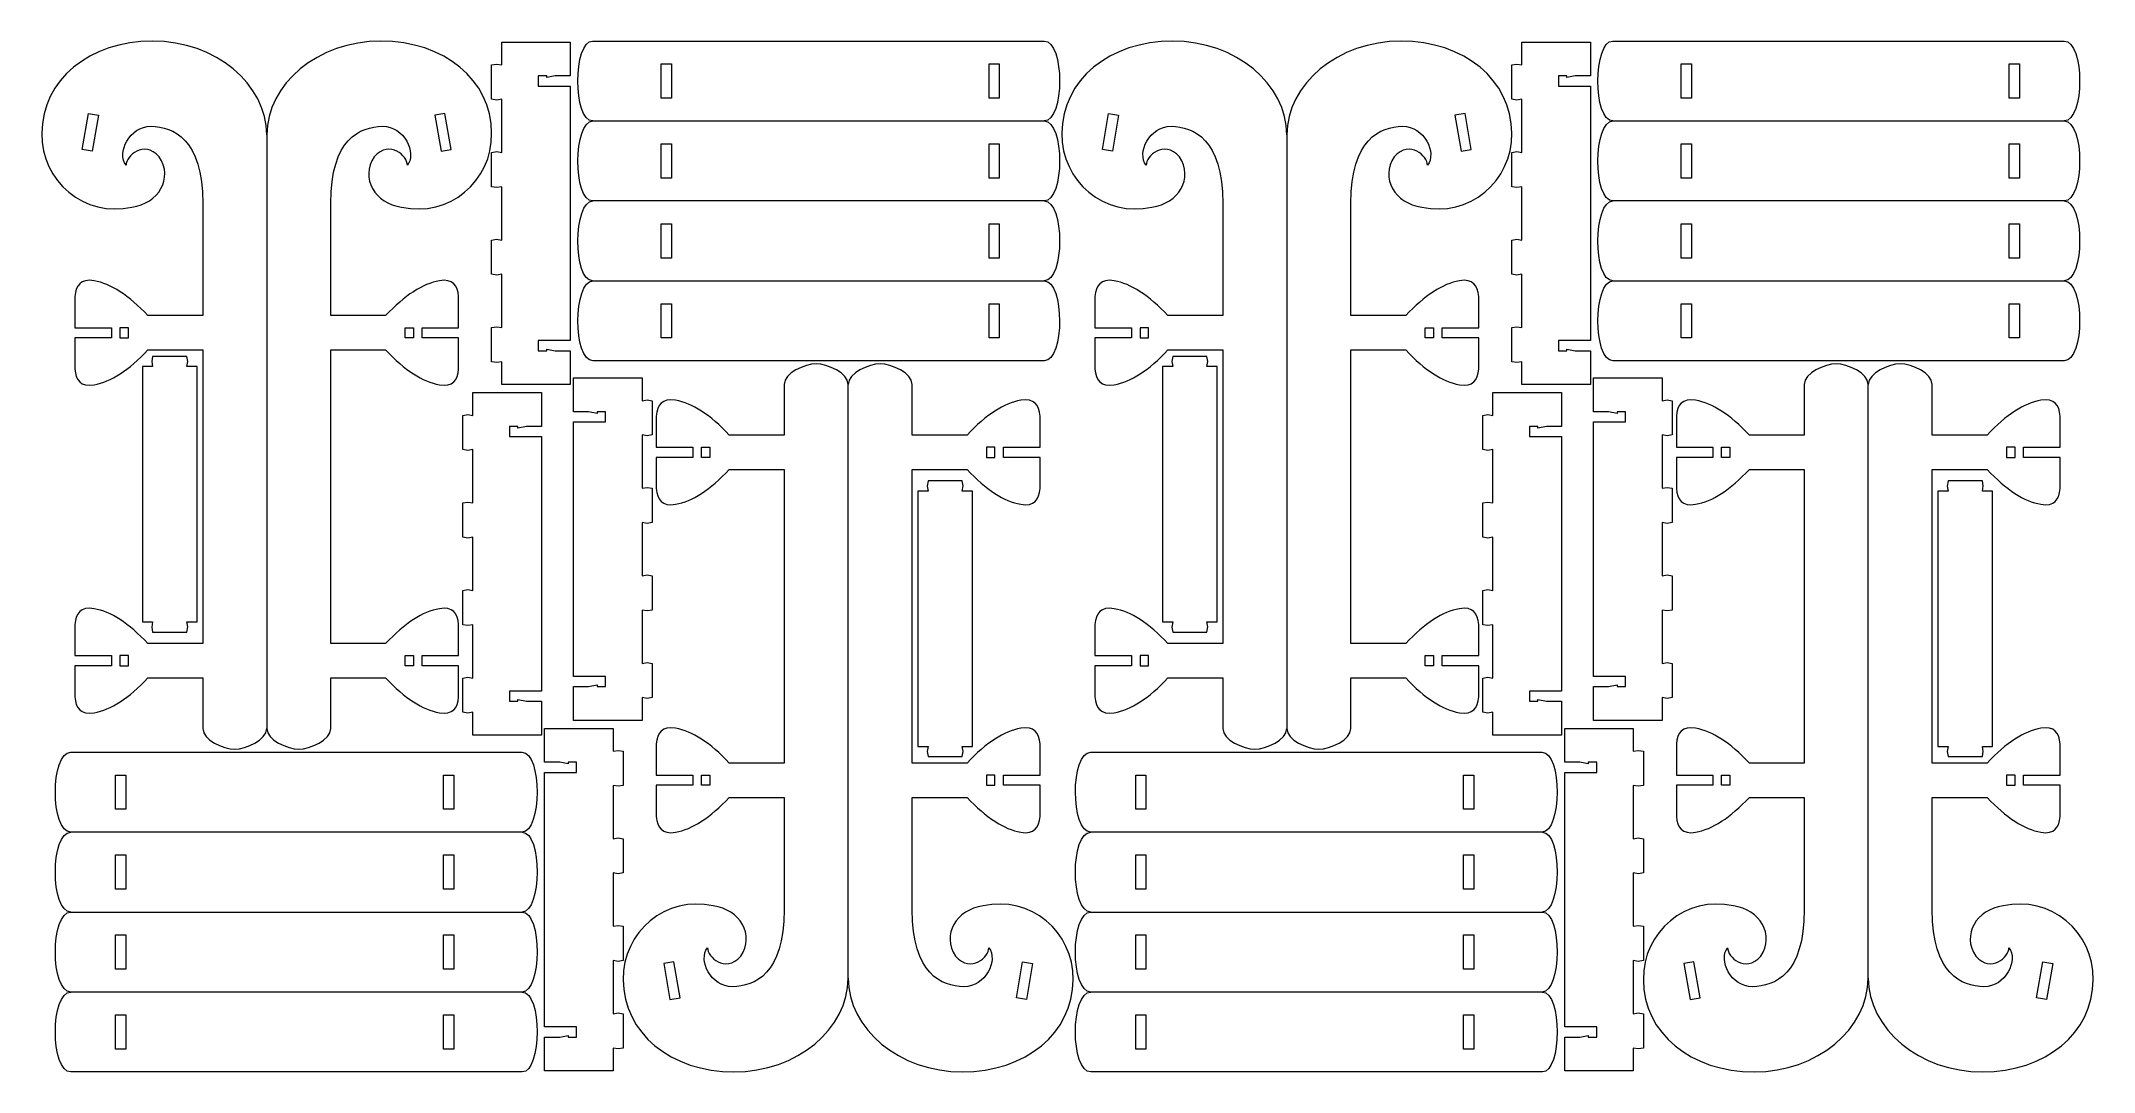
# Model space of a CAD drawing. Header units: centimetres. Extents: x -37.5 to 35.2, y -17.8 to 18.7.
import ezdxf

# ---------------------------------------------------------------- set-up
doc = ezdxf.new("R2010")
doc.units = ezdxf.units.CM
doc.header["$MEASUREMENT"] = 0
doc.layers.add('layer 1', color=7, linetype='Continuous')

msp = doc.modelspace()

# ---------------------------------------------------------------- linework, layer by layer
at = {"layer": 'layer 1', "color": 250, "lineweight": 9}
for points, knots in [([(-29.53697, 15.33974), (-29.53697, 15.33974), (-29.53696, -5.67762), (-29.53696, -5.67762), (-29.53696, -5.67762), (-29.53522, -6.07945), (-28.8047, -6.40536), (-28.40287, -6.40536), (-28.40287, -6.40536), (-28.00104, -6.40536), (-27.27084, -6.07945), (-27.27245, -5.67762), (-27.27245, -5.67762), (-27.27245, -5.67762), (-27.27274, -3.88117), (-27.27274, -3.88117), (-27.27274, -3.88117), (-27.27274, -3.88117), (-25.32896, -3.88117), (-25.32896, -3.88117), (-25.32896, -3.88117), (-24.65435, -4.60171), (-24.01956, -5.01328), (-23.42464, -5.11573), (-23.42464, -5.11573), (-22.94741, -5.20011), (-22.76507, -4.94516), (-22.74457, -4.55764), (-22.74457, -4.55764), (-22.74457, -4.55764), (-22.74457, -3.4546), (-22.74457, -3.4546), (-22.74457, -3.4546), (-22.74457, -3.4546), (-24.03832, -3.4546), (-24.03832, -3.4546), (-24.03832, -3.4546), (-24.03832, -3.4546), (-24.03832, -3.0946), (-24.03832, -3.0946), (-24.03832, -3.0946), (-24.03832, -3.0946), (-22.74457, -3.0946), (-22.74457, -3.0946), (-22.74457, -3.0946), (-22.74457, -3.0946), (-22.74457, -1.99157), (-22.74457, -1.99157), (-22.74457, -1.99157), (-22.76507, -1.60405), (-22.94741, -1.3491), (-23.42464, -1.43348), (-23.42464, -1.43348), (-24.01956, -1.53593), (-24.65435, -1.9475), (-25.32896, -2.66804), (-25.32896, -2.66804), (-25.32896, -2.66804), (-27.27282, -2.66804), (-27.27282, -2.66804), (-27.27282, -2.66804), (-27.27282, -2.66804), (-27.27221, 7.72934), (-27.27221, 7.72934), (-27.27221, 7.72934), (-27.27221, 7.72934), (-25.32896, 7.72934), (-25.32896, 7.72934), (-25.32896, 7.72934), (-24.65435, 7.0088), (-24.01956, 6.59723), (-23.42464, 6.49478), (-23.42464, 6.49478), (-22.94741, 6.4104), (-22.76507, 6.66535), (-22.74457, 7.05287), (-22.74457, 7.05287), (-22.74457, 7.05287), (-22.74457, 8.15591), (-22.74457, 8.15591), (-22.74457, 8.15591), (-22.74457, 8.15591), (-24.03832, 8.15591), (-24.03832, 8.15591), (-24.03832, 8.15591), (-24.03832, 8.15591), (-24.03832, 8.51591), (-24.03832, 8.51591), (-24.03832, 8.51591), (-24.03832, 8.51591), (-22.74457, 8.51591), (-22.74457, 8.51591), (-22.74457, 8.51591), (-22.74457, 8.51591), (-22.74457, 9.61894), (-22.74457, 9.61894), (-22.74457, 9.61894), (-22.76507, 10.00646), (-22.94741, 10.26141), (-23.42464, 10.17703), (-23.42464, 10.17703), (-24.01956, 10.07458), (-24.65435, 9.66301), (-25.32896, 8.94247), (-25.32896, 8.94247), (-25.32896, 8.94247), (-27.27229, 8.94247), (-27.27229, 8.94247), (-27.27229, 8.94247), (-27.27229, 8.94247), (-27.27274, 12.91942), (-27.27274, 12.91942), (-27.27274, 12.91942), (-27.2655, 15.21251), (-26.22832, 15.62934), (-25.44095, 15.64903), (-25.44095, 15.64903), (-24.67222, 15.65428), (-24.21468, 14.706), (-24.55594, 14.26827), (-24.55594, 14.26827), (-24.5576, 14.59462), (-25.1668, 15.18372), (-25.73184, 14.57032), (-25.73184, 14.57032), (-26.23964, 13.80948), (-25.70496, 12.91085), (-24.76238, 12.7881), (-24.76238, 12.7881), (-23.09271, 12.40078), (-21.54559, 13.69494), (-21.57397, 15.4024), (-21.57397, 15.4024), (-21.57397, 17.28578), (-23.26135, 18.665), (-25.49383, 18.665), (-25.49383, 18.665), (-27.72632, 18.665), (-29.5368, 17.13756), (-29.53697, 15.33974), (-29.53697, 15.33974), (-29.53714, 17.13756), (-31.34762, 18.665), (-33.58011, 18.665), (-33.58011, 18.665), (-35.81259, 18.665), (-37.49997, 17.28578), (-37.49997, 15.4024), (-37.49997, 15.4024), (-37.52835, 13.69494), (-35.98123, 12.40078), (-34.31156, 12.7881), (-34.31156, 12.7881), (-33.36898, 12.91085), (-32.8343, 13.80948), (-33.3421, 14.57032), (-33.3421, 14.57032), (-33.90714, 15.18372), (-34.51634, 14.59462), (-34.518, 14.26827), (-34.518, 14.26827), (-34.85926, 14.706), (-34.40172, 15.65428), (-33.63299, 15.64903), (-33.63299, 15.64903), (-32.84562, 15.62934), (-31.80844, 15.21251), (-31.8012, 12.91942), (-31.8012, 12.91942), (-31.8012, 12.91942), (-31.80165, 8.94247), (-31.80165, 8.94247), (-31.80165, 8.94247), (-31.80165, 8.94247), (-33.74498, 8.94247), (-33.74498, 8.94247), (-33.74498, 8.94247), (-34.41959, 9.66301), (-35.05438, 10.07458), (-35.6493, 10.17703), (-35.6493, 10.17703), (-36.12653, 10.26141), (-36.30887, 10.00646), (-36.32937, 9.61894), (-36.32937, 9.61894), (-36.32937, 9.61894), (-36.32937, 8.51591), (-36.32937, 8.51591), (-36.32937, 8.51591), (-36.32937, 8.51591), (-35.03562, 8.51591), (-35.03562, 8.51591), (-35.03562, 8.51591), (-35.03562, 8.51591), (-35.03562, 8.15591), (-35.03562, 8.15591), (-35.03562, 8.15591), (-35.03562, 8.15591), (-36.32937, 8.15591), (-36.32937, 8.15591), (-36.32937, 8.15591), (-36.32937, 8.15591), (-36.32937, 7.05287), (-36.32937, 7.05287), (-36.32937, 7.05287), (-36.30887, 6.66535), (-36.12653, 6.4104), (-35.6493, 6.49478), (-35.6493, 6.49478), (-35.05438, 6.59723), (-34.41959, 7.0088), (-33.74498, 7.72934), (-33.74498, 7.72934), (-33.74498, 7.72934), (-31.80173, 7.72934), (-31.80173, 7.72934), (-31.80173, 7.72934), (-31.80173, 7.72934), (-31.80112, -2.66804), (-31.80112, -2.66804), (-31.80112, -2.66804), (-31.80112, -2.66804), (-33.74498, -2.66804), (-33.74498, -2.66804), (-33.74498, -2.66804), (-34.41959, -1.9475), (-35.05438, -1.53593), (-35.6493, -1.43348), (-35.6493, -1.43348), (-36.12653, -1.3491), (-36.30887, -1.60405), (-36.32937, -1.99157), (-36.32937, -1.99157), (-36.32937, -1.99157), (-36.32937, -3.0946), (-36.32937, -3.0946), (-36.32937, -3.0946), (-36.32937, -3.0946), (-35.03562, -3.0946), (-35.03562, -3.0946), (-35.03562, -3.0946), (-35.03562, -3.0946), (-35.03562, -3.4546), (-35.03562, -3.4546), (-35.03562, -3.4546), (-35.03562, -3.4546), (-36.32937, -3.4546), (-36.32937, -3.4546), (-36.32937, -3.4546), (-36.32937, -3.4546), (-36.32937, -4.55764), (-36.32937, -4.55764), (-36.32937, -4.55764), (-36.30887, -4.94516), (-36.12653, -5.20011), (-35.6493, -5.11573), (-35.6493, -5.11573), (-35.05438, -5.01328), (-34.41959, -4.60171), (-33.74498, -3.88117), (-33.74498, -3.88117), (-33.74498, -3.88117), (-31.8012, -3.88117), (-31.8012, -3.88117), (-31.8012, -3.88117), (-31.8012, -3.88117), (-31.80149, -5.67762), (-31.80149, -5.67762), (-31.80149, -5.67762), (-31.8031, -6.07945), (-31.0729, -6.40536), (-30.67107, -6.40536), (-30.67107, -6.40536), (-30.26924, -6.40536), (-29.53872, -6.07945), (-29.53698, -5.67762)], [0, 0, 0, 0, 0.01428571, 0.01428571, 0.01428571, 0.01428571, 0.02857143, 0.02857143, 0.02857143, 0.02857143, 0.04285714, 0.04285714, 0.04285714, 0.04285714, 0.05714286, 0.05714286, 0.05714286, 0.05714286, 0.07142857, 0.07142857, 0.07142857, 0.07142857, 0.08571429, 0.08571429, 0.08571429, 0.08571429, 0.1, 0.1, 0.1, 0.1, 0.11428571, 0.11428571, 0.11428571, 0.11428571, 0.12857143, 0.12857143, 0.12857143, 0.12857143, 0.14285714, 0.14285714, 0.14285714, 0.14285714, 0.15714286, 0.15714286, 0.15714286, 0.15714286, 0.17142857, 0.17142857, 0.17142857, 0.17142857, 0.18571429, 0.18571429, 0.18571429, 0.18571429, 0.2, 0.2, 0.2, 0.2, 0.21428571, 0.21428571, 0.21428571, 0.21428571, 0.22857143, 0.22857143, 0.22857143, 0.22857143, 0.24285714, 0.24285714, 0.24285714, 0.24285714, 0.25714286, 0.25714286, 0.25714286, 0.25714286, 0.27142857, 0.27142857, 0.27142857, 0.27142857, 0.28571429, 0.28571429, 0.28571429, 0.28571429, 0.3, 0.3, 0.3, 0.3, 0.31428571, 0.31428571, 0.31428571, 0.31428571, 0.32857143, 0.32857143, 0.32857143, 0.32857143, 0.34285714, 0.34285714, 0.34285714, 0.34285714, 0.35714286, 0.35714286, 0.35714286, 0.35714286, 0.37142857, 0.37142857, 0.37142857, 0.37142857, 0.38571429, 0.38571429, 0.38571429, 0.38571429, 0.4, 0.4, 0.4, 0.4, 0.41428571, 0.41428571, 0.41428571, 0.41428571, 0.42857143, 0.42857143, 0.42857143, 0.42857143, 0.44285714, 0.44285714, 0.44285714, 0.44285714, 0.45714286, 0.45714286, 0.45714286, 0.45714286, 0.47142857, 0.47142857, 0.47142857, 0.47142857, 0.48571429, 0.48571429, 0.48571429, 0.48571429, 0.5, 0.5, 0.5, 0.5, 0.51428571, 0.51428571, 0.51428571, 0.51428571, 0.52857143, 0.52857143, 0.52857143, 0.52857143, 0.54285714, 0.54285714, 0.54285714, 0.54285714, 0.55714286, 0.55714286, 0.55714286, 0.55714286, 0.57142857, 0.57142857, 0.57142857, 0.57142857, 0.58571429, 0.58571429, 0.58571429, 0.58571429, 0.6, 0.6, 0.6, 0.6, 0.61428571, 0.61428571, 0.61428571, 0.61428571, 0.62857143, 0.62857143, 0.62857143, 0.62857143, 0.64285714, 0.64285714, 0.64285714, 0.64285714, 0.65714286, 0.65714286, 0.65714286, 0.65714286, 0.67142857, 0.67142857, 0.67142857, 0.67142857, 0.68571429, 0.68571429, 0.68571429, 0.68571429, 0.7, 0.7, 0.7, 0.7, 0.71428571, 0.71428571, 0.71428571, 0.71428571, 0.72857143, 0.72857143, 0.72857143, 0.72857143, 0.74285714, 0.74285714, 0.74285714, 0.74285714, 0.75714286, 0.75714286, 0.75714286, 0.75714286, 0.77142857, 0.77142857, 0.77142857, 0.77142857, 0.78571429, 0.78571429, 0.78571429, 0.78571429, 0.8, 0.8, 0.8, 0.8, 0.81428571, 0.81428571, 0.81428571, 0.81428571, 0.82857143, 0.82857143, 0.82857143, 0.82857143, 0.84285714, 0.84285714, 0.84285714, 0.84285714, 0.85714286, 0.85714286, 0.85714286, 0.85714286, 0.87142857, 0.87142857, 0.87142857, 0.87142857, 0.88571429, 0.88571429, 0.88571429, 0.88571429, 0.9, 0.9, 0.9, 0.9, 0.91428571, 0.91428571, 0.91428571, 0.91428571, 0.92857143, 0.92857143, 0.92857143, 0.92857143, 0.94285714, 0.94285714, 0.94285714, 0.94285714, 0.95714286, 0.95714286, 0.95714286, 0.95714286, 0.97142857, 0.97142857, 0.97142857, 0.97142857, 1, 1, 1, 1]), ([(-35.84579, 16.09803), (-35.84579, 16.09803), (-36.06846, 14.8236), (-36.06846, 14.8236), (-36.06846, 14.8236), (-36.06846, 14.8236), (-35.71385, 14.76152), (-35.71385, 14.76152), (-35.71385, 14.76152), (-35.71385, 14.76152), (-35.49118, 16.03597), (-35.49118, 16.03597), (-35.49118, 16.03597), (-35.49118, 16.03597), (-35.84579, 16.09803), (-35.84579, 16.09803)], [0, 0, 0, 0, 0.2, 0.2, 0.2, 0.2, 0.4, 0.4, 0.4, 0.4, 0.6, 0.6, 0.6, 0.6, 1, 1, 1, 1]), ([(-23.22815, 16.09803), (-23.22815, 16.09803), (-23.00548, 14.8236), (-23.00548, 14.8236), (-23.00548, 14.8236), (-23.00548, 14.8236), (-23.36009, 14.76152), (-23.36009, 14.76152), (-23.36009, 14.76152), (-23.36009, 14.76152), (-23.58276, 16.03597), (-23.58276, 16.03597), (-23.58276, 16.03597), (-23.58276, 16.03597), (-23.22815, 16.09803), (-23.22815, 16.09803)], [0, 0, 0, 0, 0.2, 0.2, 0.2, 0.2, 0.4, 0.4, 0.4, 0.4, 0.6, 0.6, 0.6, 0.6, 1, 1, 1, 1]), ([(-34.43563, 8.51591), (-34.43563, 8.51591), (-34.43563, 8.15591), (-34.43563, 8.15591), (-34.43563, 8.15591), (-34.43563, 8.15591), (-34.73563, 8.15591), (-34.73563, 8.15591), (-34.73563, 8.15591), (-34.73563, 8.15591), (-34.73563, 8.51591), (-34.73563, 8.51591), (-34.73563, 8.51591), (-34.73563, 8.51591), (-34.43563, 8.51591), (-34.43563, 8.51591)], [0, 0, 0, 0, 0.2, 0.2, 0.2, 0.2, 0.4, 0.4, 0.4, 0.4, 0.6, 0.6, 0.6, 0.6, 1, 1, 1, 1]), ([(-24.63831, 8.51591), (-24.63831, 8.51591), (-24.63831, 8.15591), (-24.63831, 8.15591), (-24.63831, 8.15591), (-24.63831, 8.15591), (-24.33831, 8.15591), (-24.33831, 8.15591), (-24.33831, 8.15591), (-24.33831, 8.15591), (-24.33831, 8.51591), (-24.33831, 8.51591), (-24.33831, 8.51591), (-24.33831, 8.51591), (-24.63831, 8.51591), (-24.63831, 8.51591)], [0, 0, 0, 0, 0.2, 0.2, 0.2, 0.2, 0.4, 0.4, 0.4, 0.4, 0.6, 0.6, 0.6, 0.6, 1, 1, 1, 1]), ([(-32, -1.90322), (-32, -1.90322), (-32.36387, -1.90322), (-32.36387, -1.90322), (-32.36387, -1.90322), (-32.36387, -1.90322), (-32.33387, -2.08107), (-32.33387, -2.08107), (-32.33387, -2.08107), (-32.33387, -2.08107), (-32.36387, -2.2632), (-32.36387, -2.2632), (-32.36387, -2.2632), (-32.36387, -2.2632), (-33.57676, -2.2632), (-33.57676, -2.2632), (-33.57676, -2.2632), (-33.57676, -2.2632), (-33.60676, -2.08244), (-33.60676, -2.08244), (-33.60676, -2.08244), (-33.60676, -2.08244), (-33.57676, -1.90322), (-33.57676, -1.90322), (-33.57676, -1.90322), (-33.57676, -1.90322), (-33.94063, -1.90322), (-33.94063, -1.90322), (-33.94063, -1.90322), (-33.94063, -1.90322), (-33.94063, 7.13997), (-33.94063, 7.13997), (-33.94063, 7.13997), (-33.94063, 7.13997), (-33.57676, 7.13997), (-33.57676, 7.13997), (-33.57676, 7.13997), (-33.57676, 7.13997), (-33.60676, 7.31786), (-33.60676, 7.31786), (-33.60676, 7.31786), (-33.60676, 7.31786), (-33.57676, 7.5), (-33.57676, 7.5), (-33.57676, 7.5), (-33.57676, 7.5), (-32.36387, 7.5), (-32.36387, 7.5), (-32.36387, 7.5), (-32.36387, 7.5), (-32.33387, 7.32198), (-32.33387, 7.32198), (-32.33387, 7.32198), (-32.33387, 7.32198), (-32.36387, 7.13997), (-32.36387, 7.13997), (-32.36387, 7.13997), (-32.36387, 7.13997), (-32, 7.13997), (-32, 7.13997), (-32, 7.13997), (-32, 7.13997), (-32, -1.90322), (-32, -1.90322)], [0, 0, 0, 0, 0.05882353, 0.05882353, 0.05882353, 0.05882353, 0.11764706, 0.11764706, 0.11764706, 0.11764706, 0.17647059, 0.17647059, 0.17647059, 0.17647059, 0.23529412, 0.23529412, 0.23529412, 0.23529412, 0.29411765, 0.29411765, 0.29411765, 0.29411765, 0.35294118, 0.35294118, 0.35294118, 0.35294118, 0.41176471, 0.41176471, 0.41176471, 0.41176471, 0.47058824, 0.47058824, 0.47058824, 0.47058824, 0.52941176, 0.52941176, 0.52941176, 0.52941176, 0.58823529, 0.58823529, 0.58823529, 0.58823529, 0.64705882, 0.64705882, 0.64705882, 0.64705882, 0.70588235, 0.70588235, 0.70588235, 0.70588235, 0.76470588, 0.76470588, 0.76470588, 0.76470588, 0.82352941, 0.82352941, 0.82352941, 0.82352941, 0.88235294, 0.88235294, 0.88235294, 0.88235294, 1, 1, 1, 1]), ([(-34.43562, -3.0946), (-34.43562, -3.0946), (-34.43562, -3.4546), (-34.43562, -3.4546), (-34.43562, -3.4546), (-34.43562, -3.4546), (-34.73562, -3.4546), (-34.73562, -3.4546), (-34.73562, -3.4546), (-34.73562, -3.4546), (-34.73562, -3.0946), (-34.73562, -3.0946), (-34.73562, -3.0946), (-34.73562, -3.0946), (-34.43562, -3.0946), (-34.43562, -3.0946)], [0, 0, 0, 0, 0.2, 0.2, 0.2, 0.2, 0.4, 0.4, 0.4, 0.4, 0.6, 0.6, 0.6, 0.6, 1, 1, 1, 1]), ([(-24.63832, -3.0946), (-24.63832, -3.0946), (-24.63832, -3.4546), (-24.63832, -3.4546), (-24.63832, -3.4546), (-24.63832, -3.4546), (-24.33832, -3.4546), (-24.33832, -3.4546), (-24.33832, -3.4546), (-24.33832, -3.4546), (-24.33832, -3.0946), (-24.33832, -3.0946), (-24.33832, -3.0946), (-24.33832, -3.0946), (-24.63832, -3.0946), (-24.63832, -3.0946)], [0, 0, 0, 0, 0.2, 0.2, 0.2, 0.2, 0.4, 0.4, 0.4, 0.4, 0.6, 0.6, 0.6, 0.6, 1, 1, 1, 1]), ([(-20.50454, -9.34476), (-20.50454, -9.34476), (-36.47556, -9.34476), (-36.47556, -9.34476), (-36.47556, -9.34476), (-37.20366, -9.34476), (-37.20511, -6.51468), (-36.47516, -6.51468), (-36.47516, -6.51468), (-36.47516, -6.51468), (-20.50458, -6.51468), (-20.50458, -6.51468), (-20.50458, -6.51468), (-19.77531, -6.51468), (-19.80175, -9.34476), (-20.49734, -9.34476), (-20.49734, -9.34476), (-19.77531, -9.34476), (-19.80175, -12.17483), (-20.49734, -12.17483), (-20.49734, -12.17483), (-19.77531, -12.17483), (-19.80175, -15.00491), (-20.49734, -15.00491), (-20.49734, -15.00491), (-19.77531, -15.00491), (-19.80175, -17.83499), (-20.4901, -17.83499), (-20.4901, -17.83499), (-20.4901, -17.83499), (-36.47596, -17.83499), (-36.47596, -17.83499), (-36.47596, -17.83499), (-37.20366, -17.83499), (-37.20511, -15.00491), (-36.47556, -15.00491), (-36.47556, -15.00491), (-37.20366, -15.00491), (-37.20511, -12.17483), (-36.47556, -12.17483), (-36.47556, -12.17483), (-37.20366, -12.17483), (-37.20511, -9.34476), (-36.47556, -9.34476)], [0, 0, 0, 0, 0.08333333, 0.08333333, 0.08333333, 0.08333333, 0.16666667, 0.16666667, 0.16666667, 0.16666667, 0.25, 0.25, 0.25, 0.25, 0.33333333, 0.33333333, 0.33333333, 0.33333333, 0.41666667, 0.41666667, 0.41666667, 0.41666667, 0.5, 0.5, 0.5, 0.5, 0.58333333, 0.58333333, 0.58333333, 0.58333333, 0.66666667, 0.66666667, 0.66666667, 0.66666667, 0.75, 0.75, 0.75, 0.75, 0.83333333, 0.83333333, 0.83333333, 0.83333333, 1, 1, 1, 1]), ([(-34.52776, -7.32327), (-34.52776, -7.32327), (-34.88776, -7.32327), (-34.88776, -7.32327), (-34.88776, -7.32327), (-34.88776, -7.32327), (-34.88776, -8.53616), (-34.88776, -8.53616), (-34.88776, -8.53616), (-34.88776, -8.53616), (-34.52776, -8.53616), (-34.52776, -8.53616), (-34.52776, -8.53616), (-34.52776, -8.53616), (-34.52776, -7.32327), (-34.52776, -7.32327)], [0, 0, 0, 0, 0.2, 0.2, 0.2, 0.2, 0.4, 0.4, 0.4, 0.4, 0.6, 0.6, 0.6, 0.6, 1, 1, 1, 1]), ([(-23.27725, -8.53616), (-23.27725, -8.53616), (-22.91725, -8.53616), (-22.91725, -8.53616), (-22.91725, -8.53616), (-22.91725, -8.53616), (-22.91725, -7.32327), (-22.91725, -7.32327), (-22.91725, -7.32327), (-22.91725, -7.32327), (-23.27725, -7.32327), (-23.27725, -7.32327), (-23.27725, -7.32327), (-23.27725, -7.32327), (-23.27725, -8.53616), (-23.27725, -8.53616)], [0, 0, 0, 0, 0.2, 0.2, 0.2, 0.2, 0.4, 0.4, 0.4, 0.4, 0.6, 0.6, 0.6, 0.6, 1, 1, 1, 1]), ([(-34.52776, -10.15335), (-34.52776, -10.15335), (-34.88776, -10.15335), (-34.88776, -10.15335), (-34.88776, -10.15335), (-34.88776, -10.15335), (-34.88776, -11.36624), (-34.88776, -11.36624), (-34.88776, -11.36624), (-34.88776, -11.36624), (-34.52776, -11.36624), (-34.52776, -11.36624), (-34.52776, -11.36624), (-34.52776, -11.36624), (-34.52776, -10.15335), (-34.52776, -10.15335)], [0, 0, 0, 0, 0.2, 0.2, 0.2, 0.2, 0.4, 0.4, 0.4, 0.4, 0.6, 0.6, 0.6, 0.6, 1, 1, 1, 1]), ([(-23.27725, -11.36624), (-23.27725, -11.36624), (-22.91725, -11.36624), (-22.91725, -11.36624), (-22.91725, -11.36624), (-22.91725, -11.36624), (-22.91725, -10.15335), (-22.91725, -10.15335), (-22.91725, -10.15335), (-22.91725, -10.15335), (-23.27725, -10.15335), (-23.27725, -10.15335), (-23.27725, -10.15335), (-23.27725, -10.15335), (-23.27725, -11.36624), (-23.27725, -11.36624)], [0, 0, 0, 0, 0.2, 0.2, 0.2, 0.2, 0.4, 0.4, 0.4, 0.4, 0.6, 0.6, 0.6, 0.6, 1, 1, 1, 1]), ([(-34.52776, -12.98343), (-34.52776, -12.98343), (-34.88776, -12.98343), (-34.88776, -12.98343), (-34.88776, -12.98343), (-34.88776, -12.98343), (-34.88776, -14.19632), (-34.88776, -14.19632), (-34.88776, -14.19632), (-34.88776, -14.19632), (-34.52776, -14.19632), (-34.52776, -14.19632), (-34.52776, -14.19632), (-34.52776, -14.19632), (-34.52776, -12.98343), (-34.52776, -12.98343)], [0, 0, 0, 0, 0.2, 0.2, 0.2, 0.2, 0.4, 0.4, 0.4, 0.4, 0.6, 0.6, 0.6, 0.6, 1, 1, 1, 1]), ([(-23.27725, -14.19632), (-23.27725, -14.19632), (-22.91725, -14.19632), (-22.91725, -14.19632), (-22.91725, -14.19632), (-22.91725, -14.19632), (-22.91725, -12.98343), (-22.91725, -12.98343), (-22.91725, -12.98343), (-22.91725, -12.98343), (-23.27725, -12.98343), (-23.27725, -12.98343), (-23.27725, -12.98343), (-23.27725, -12.98343), (-23.27725, -14.19632), (-23.27725, -14.19632)], [0, 0, 0, 0, 0.2, 0.2, 0.2, 0.2, 0.4, 0.4, 0.4, 0.4, 0.6, 0.6, 0.6, 0.6, 1, 1, 1, 1]), ([(-34.52776, -15.8135), (-34.52776, -15.8135), (-34.88776, -15.8135), (-34.88776, -15.8135), (-34.88776, -15.8135), (-34.88776, -15.8135), (-34.88776, -17.02639), (-34.88776, -17.02639), (-34.88776, -17.02639), (-34.88776, -17.02639), (-34.52776, -17.02639), (-34.52776, -17.02639), (-34.52776, -17.02639), (-34.52776, -17.02639), (-34.52776, -15.8135), (-34.52776, -15.8135)], [0, 0, 0, 0, 0.2, 0.2, 0.2, 0.2, 0.4, 0.4, 0.4, 0.4, 0.6, 0.6, 0.6, 0.6, 1, 1, 1, 1]), ([(-23.27725, -17.02639), (-23.27725, -17.02639), (-22.91725, -17.02639), (-22.91725, -17.02639), (-22.91725, -17.02639), (-22.91725, -17.02639), (-22.91725, -15.8135), (-22.91725, -15.8135), (-22.91725, -15.8135), (-22.91725, -15.8135), (-23.27725, -15.8135), (-23.27725, -15.8135), (-23.27725, -15.8135), (-23.27725, -15.8135), (-23.27725, -17.02639), (-23.27725, -17.02639)], [0, 0, 0, 0, 0.2, 0.2, 0.2, 0.2, 0.4, 0.4, 0.4, 0.4, 0.6, 0.6, 0.6, 0.6, 1, 1, 1, 1])]:
    msp.add_open_spline(points, degree=3, knots=knots, dxfattribs=at)
at = {"layer": 'layer 1', "color": 240, "lineweight": 9}
for points, knots in [([(-18.79, 6.5), (-18.79, 6.5), (-18.79, 7.69789), (-18.79, 7.69789), (-18.79, 7.69789), (-18.79, 7.69789), (-19.32214, 7.69789), (-19.32214, 7.69789), (-19.32214, 7.69789), (-19.32214, 7.69789), (-19.62221, 7.75788), (-19.62221, 7.75788), (-19.62221, 7.75788), (-19.62221, 7.75788), (-19.62213, 7.69789), (-19.62213, 7.69789), (-19.62213, 7.69789), (-19.62213, 7.69789), (-19.92212, 7.69789), (-19.92212, 7.69789), (-19.92212, 7.69789), (-19.92212, 7.69789), (-19.92212, 8.05787), (-19.92212, 8.05787), (-19.92212, 8.05787), (-19.92212, 8.05787), (-18.79, 8.05787), (-18.79, 8.05787), (-18.79, 8.05787), (-18.79, 8.05787), (-18.79, 17.07102), (-18.79, 17.07102), (-18.79, 17.07102), (-18.79, 17.07102), (-19.92212, 17.07102), (-19.92212, 17.07102), (-19.92212, 17.07102), (-19.92212, 17.07102), (-19.92212, 17.431), (-19.92212, 17.431), (-19.92212, 17.431), (-19.92212, 17.431), (-19.62213, 17.431), (-19.62213, 17.431), (-19.62213, 17.431), (-19.62213, 17.431), (-19.62496, 17.37376), (-19.62496, 17.37376), (-19.62496, 17.37376), (-19.62496, 17.37376), (-19.3221, 17.431), (-19.3221, 17.431), (-19.3221, 17.431), (-19.3221, 17.431), (-18.79, 17.431), (-18.79, 17.431), (-18.79, 17.431), (-18.79, 17.431), (-18.79, 18.6289), (-18.79, 18.6289), (-18.79, 18.6289), (-18.79, 18.6289), (-21.21578, 18.6289), (-21.21578, 18.6289), (-21.21578, 18.6289), (-21.21578, 18.6289), (-21.21578, 17.82034), (-21.21578, 17.82034), (-21.21578, 17.82034), (-21.21578, 17.82034), (-21.39505, 17.85034), (-21.39505, 17.85034), (-21.39505, 17.85034), (-21.39505, 17.85034), (-21.57577, 17.82034), (-21.57577, 17.82034), (-21.57577, 17.82034), (-21.57577, 17.82034), (-21.57577, 16.60745), (-21.57577, 16.60745), (-21.57577, 16.60745), (-21.57577, 16.60745), (-21.39505, 16.57745), (-21.39505, 16.57745), (-21.39505, 16.57745), (-21.39505, 16.57745), (-21.21578, 16.60745), (-21.21578, 16.60745), (-21.21578, 16.60745), (-21.21578, 16.60745), (-21.21578, 14.72072), (-21.21578, 14.72072), (-21.21578, 14.72072), (-21.21578, 14.72072), (-21.39505, 14.75072), (-21.39505, 14.75072), (-21.39505, 14.75072), (-21.39505, 14.75072), (-21.57577, 14.72072), (-21.57577, 14.72072), (-21.57577, 14.72072), (-21.57577, 14.72072), (-21.57577, 13.50783), (-21.57577, 13.50783), (-21.57577, 13.50783), (-21.57577, 13.50783), (-21.39505, 13.47783), (-21.39505, 13.47783), (-21.39505, 13.47783), (-21.39505, 13.47783), (-21.21578, 13.50783), (-21.21578, 13.50783), (-21.21578, 13.50783), (-21.21578, 13.50783), (-21.21578, 11.6211), (-21.21578, 11.6211), (-21.21578, 11.6211), (-21.21578, 11.6211), (-21.39776, 11.6511), (-21.39776, 11.6511), (-21.39776, 11.6511), (-21.39776, 11.6511), (-21.57577, 11.6211), (-21.57577, 11.6211), (-21.57577, 11.6211), (-21.57577, 11.6211), (-21.57577, 10.40821), (-21.57577, 10.40821), (-21.57577, 10.40821), (-21.57577, 10.40821), (-21.39505, 10.37821), (-21.39505, 10.37821), (-21.39505, 10.37821), (-21.39505, 10.37821), (-21.21578, 10.40821), (-21.21578, 10.40821), (-21.21578, 10.40821), (-21.21578, 10.40821), (-21.21578, 8.52148), (-21.21578, 8.52148), (-21.21578, 8.52148), (-21.21578, 8.52148), (-21.39505, 8.55148), (-21.39505, 8.55148), (-21.39505, 8.55148), (-21.39505, 8.55148), (-21.57577, 8.52148), (-21.57577, 8.52148), (-21.57577, 8.52148), (-21.57577, 8.52148), (-21.57577, 7.30859), (-21.57577, 7.30859), (-21.57577, 7.30859), (-21.57577, 7.30859), (-21.39367, 7.27859), (-21.39367, 7.27859), (-21.39367, 7.27859), (-21.39367, 7.27859), (-21.21578, 7.30859), (-21.21578, 7.30859), (-21.21578, 7.30859), (-21.21578, 7.30859), (-21.21578, 6.5), (-21.21578, 6.5), (-21.21578, 6.5), (-21.21578, 6.5), (-18.79, 6.5), (-18.79, 6.5)], [0, 0, 0, 0, 0.02325581, 0.02325581, 0.02325581, 0.02325581, 0.04651163, 0.04651163, 0.04651163, 0.04651163, 0.06976744, 0.06976744, 0.06976744, 0.06976744, 0.09302326, 0.09302326, 0.09302326, 0.09302326, 0.11627907, 0.11627907, 0.11627907, 0.11627907, 0.13953488, 0.13953488, 0.13953488, 0.13953488, 0.1627907, 0.1627907, 0.1627907, 0.1627907, 0.18604651, 0.18604651, 0.18604651, 0.18604651, 0.20930233, 0.20930233, 0.20930233, 0.20930233, 0.23255814, 0.23255814, 0.23255814, 0.23255814, 0.25581395, 0.25581395, 0.25581395, 0.25581395, 0.27906977, 0.27906977, 0.27906977, 0.27906977, 0.30232558, 0.30232558, 0.30232558, 0.30232558, 0.3255814, 0.3255814, 0.3255814, 0.3255814, 0.34883721, 0.34883721, 0.34883721, 0.34883721, 0.37209302, 0.37209302, 0.37209302, 0.37209302, 0.39534884, 0.39534884, 0.39534884, 0.39534884, 0.41860465, 0.41860465, 0.41860465, 0.41860465, 0.44186047, 0.44186047, 0.44186047, 0.44186047, 0.46511628, 0.46511628, 0.46511628, 0.46511628, 0.48837209, 0.48837209, 0.48837209, 0.48837209, 0.51162791, 0.51162791, 0.51162791, 0.51162791, 0.53488372, 0.53488372, 0.53488372, 0.53488372, 0.55813953, 0.55813953, 0.55813953, 0.55813953, 0.58139535, 0.58139535, 0.58139535, 0.58139535, 0.60465116, 0.60465116, 0.60465116, 0.60465116, 0.62790698, 0.62790698, 0.62790698, 0.62790698, 0.65116279, 0.65116279, 0.65116279, 0.65116279, 0.6744186, 0.6744186, 0.6744186, 0.6744186, 0.69767442, 0.69767442, 0.69767442, 0.69767442, 0.72093023, 0.72093023, 0.72093023, 0.72093023, 0.74418605, 0.74418605, 0.74418605, 0.74418605, 0.76744186, 0.76744186, 0.76744186, 0.76744186, 0.79069767, 0.79069767, 0.79069767, 0.79069767, 0.81395349, 0.81395349, 0.81395349, 0.81395349, 0.8372093, 0.8372093, 0.8372093, 0.8372093, 0.86046512, 0.86046512, 0.86046512, 0.86046512, 0.88372093, 0.88372093, 0.88372093, 0.88372093, 0.90697674, 0.90697674, 0.90697674, 0.90697674, 0.93023256, 0.93023256, 0.93023256, 0.93023256, 0.95348837, 0.95348837, 0.95348837, 0.95348837, 1, 1, 1, 1]), ([(-17.98341, 10.17477), (-17.98341, 10.17477), (-2.01239, 10.17477), (-2.01239, 10.17477), (-2.01239, 10.17477), (-1.28429, 10.17477), (-1.28284, 7.34469), (-2.01279, 7.34469), (-2.01279, 7.34469), (-2.01279, 7.34469), (-17.98337, 7.34469), (-17.98337, 7.34469), (-17.98337, 7.34469), (-18.71264, 7.34469), (-18.6862, 10.17477), (-17.99061, 10.17477), (-17.99061, 10.17477), (-18.71264, 10.17477), (-18.6862, 13.00484), (-17.99061, 13.00484), (-17.99061, 13.00484), (-18.71264, 13.00484), (-18.6862, 15.83492), (-17.99061, 15.83492), (-17.99061, 15.83492), (-18.71264, 15.83492), (-18.6862, 18.665), (-17.99785, 18.665), (-17.99785, 18.665), (-17.99785, 18.665), (-2.01199, 18.665), (-2.01199, 18.665), (-2.01199, 18.665), (-1.28429, 18.665), (-1.28284, 15.83492), (-2.01239, 15.83492), (-2.01239, 15.83492), (-1.28429, 15.83492), (-1.28284, 13.00484), (-2.01239, 13.00484), (-2.01239, 13.00484), (-1.28429, 13.00484), (-1.28284, 10.17477), (-2.01239, 10.17477)], [0, 0, 0, 0, 0.08333333, 0.08333333, 0.08333333, 0.08333333, 0.16666667, 0.16666667, 0.16666667, 0.16666667, 0.25, 0.25, 0.25, 0.25, 0.33333333, 0.33333333, 0.33333333, 0.33333333, 0.41666667, 0.41666667, 0.41666667, 0.41666667, 0.5, 0.5, 0.5, 0.5, 0.58333333, 0.58333333, 0.58333333, 0.58333333, 0.66666667, 0.66666667, 0.66666667, 0.66666667, 0.75, 0.75, 0.75, 0.75, 0.83333333, 0.83333333, 0.83333333, 0.83333333, 1, 1, 1, 1]), ([(-15.2107, 17.8564), (-15.2107, 17.8564), (-15.5707, 17.8564), (-15.5707, 17.8564), (-15.5707, 17.8564), (-15.5707, 17.8564), (-15.5707, 16.64351), (-15.5707, 16.64351), (-15.5707, 16.64351), (-15.5707, 16.64351), (-15.2107, 16.64351), (-15.2107, 16.64351), (-15.2107, 16.64351), (-15.2107, 16.64351), (-15.2107, 17.8564), (-15.2107, 17.8564)], [0, 0, 0, 0, 0.2, 0.2, 0.2, 0.2, 0.4, 0.4, 0.4, 0.4, 0.6, 0.6, 0.6, 0.6, 1, 1, 1, 1]), ([(-3.96019, 16.64351), (-3.96019, 16.64351), (-3.60019, 16.64351), (-3.60019, 16.64351), (-3.60019, 16.64351), (-3.60019, 16.64351), (-3.60019, 17.8564), (-3.60019, 17.8564), (-3.60019, 17.8564), (-3.60019, 17.8564), (-3.96019, 17.8564), (-3.96019, 17.8564), (-3.96019, 17.8564), (-3.96019, 17.8564), (-3.96019, 16.64351), (-3.96019, 16.64351)], [0, 0, 0, 0, 0.2, 0.2, 0.2, 0.2, 0.4, 0.4, 0.4, 0.4, 0.6, 0.6, 0.6, 0.6, 1, 1, 1, 1]), ([(-15.2107, 15.02633), (-15.2107, 15.02633), (-15.5707, 15.02633), (-15.5707, 15.02633), (-15.5707, 15.02633), (-15.5707, 15.02633), (-15.5707, 13.81344), (-15.5707, 13.81344), (-15.5707, 13.81344), (-15.5707, 13.81344), (-15.2107, 13.81344), (-15.2107, 13.81344), (-15.2107, 13.81344), (-15.2107, 13.81344), (-15.2107, 15.02633), (-15.2107, 15.02633)], [0, 0, 0, 0, 0.2, 0.2, 0.2, 0.2, 0.4, 0.4, 0.4, 0.4, 0.6, 0.6, 0.6, 0.6, 1, 1, 1, 1]), ([(-3.96019, 13.81344), (-3.96019, 13.81344), (-3.60019, 13.81344), (-3.60019, 13.81344), (-3.60019, 13.81344), (-3.60019, 13.81344), (-3.60019, 15.02633), (-3.60019, 15.02633), (-3.60019, 15.02633), (-3.60019, 15.02633), (-3.96019, 15.02633), (-3.96019, 15.02633), (-3.96019, 15.02633), (-3.96019, 15.02633), (-3.96019, 13.81344), (-3.96019, 13.81344)], [0, 0, 0, 0, 0.2, 0.2, 0.2, 0.2, 0.4, 0.4, 0.4, 0.4, 0.6, 0.6, 0.6, 0.6, 1, 1, 1, 1]), ([(-15.2107, 12.19625), (-15.2107, 12.19625), (-15.5707, 12.19625), (-15.5707, 12.19625), (-15.5707, 12.19625), (-15.5707, 12.19625), (-15.5707, 10.98336), (-15.5707, 10.98336), (-15.5707, 10.98336), (-15.5707, 10.98336), (-15.2107, 10.98336), (-15.2107, 10.98336), (-15.2107, 10.98336), (-15.2107, 10.98336), (-15.2107, 12.19625), (-15.2107, 12.19625)], [0, 0, 0, 0, 0.2, 0.2, 0.2, 0.2, 0.4, 0.4, 0.4, 0.4, 0.6, 0.6, 0.6, 0.6, 1, 1, 1, 1]), ([(-3.96019, 10.98336), (-3.96019, 10.98336), (-3.60019, 10.98336), (-3.60019, 10.98336), (-3.60019, 10.98336), (-3.60019, 10.98336), (-3.60019, 12.19625), (-3.60019, 12.19625), (-3.60019, 12.19625), (-3.60019, 12.19625), (-3.96019, 12.19625), (-3.96019, 12.19625), (-3.96019, 12.19625), (-3.96019, 12.19625), (-3.96019, 10.98336), (-3.96019, 10.98336)], [0, 0, 0, 0, 0.2, 0.2, 0.2, 0.2, 0.4, 0.4, 0.4, 0.4, 0.6, 0.6, 0.6, 0.6, 1, 1, 1, 1]), ([(-15.2107, 9.36617), (-15.2107, 9.36617), (-15.5707, 9.36617), (-15.5707, 9.36617), (-15.5707, 9.36617), (-15.5707, 9.36617), (-15.5707, 8.15328), (-15.5707, 8.15328), (-15.5707, 8.15328), (-15.5707, 8.15328), (-15.2107, 8.15328), (-15.2107, 8.15328), (-15.2107, 8.15328), (-15.2107, 8.15328), (-15.2107, 9.36617), (-15.2107, 9.36617)], [0, 0, 0, 0, 0.2, 0.2, 0.2, 0.2, 0.4, 0.4, 0.4, 0.4, 0.6, 0.6, 0.6, 0.6, 1, 1, 1, 1]), ([(-3.96019, 8.15328), (-3.96019, 8.15328), (-3.60019, 8.15328), (-3.60019, 8.15328), (-3.60019, 8.15328), (-3.60019, 8.15328), (-3.60019, 9.36617), (-3.60019, 9.36617), (-3.60019, 9.36617), (-3.60019, 9.36617), (-3.96019, 9.36617), (-3.96019, 9.36617), (-3.96019, 9.36617), (-3.96019, 9.36617), (-3.96019, 8.15328), (-3.96019, 8.15328)], [0, 0, 0, 0, 0.2, 0.2, 0.2, 0.2, 0.4, 0.4, 0.4, 0.4, 0.6, 0.6, 0.6, 0.6, 1, 1, 1, 1]), ([(-18.67611, 6.7392), (-18.67611, 6.7392), (-18.67611, 5.54131), (-18.67611, 5.54131), (-18.67611, 5.54131), (-18.67611, 5.54131), (-18.14397, 5.54131), (-18.14397, 5.54131), (-18.14397, 5.54131), (-18.14397, 5.54131), (-17.8439, 5.48132), (-17.8439, 5.48132), (-17.8439, 5.48132), (-17.8439, 5.48132), (-17.84398, 5.54131), (-17.84398, 5.54131), (-17.84398, 5.54131), (-17.84398, 5.54131), (-17.54399, 5.54131), (-17.54399, 5.54131), (-17.54399, 5.54131), (-17.54399, 5.54131), (-17.54399, 5.18133), (-17.54399, 5.18133), (-17.54399, 5.18133), (-17.54399, 5.18133), (-18.67611, 5.18133), (-18.67611, 5.18133), (-18.67611, 5.18133), (-18.67611, 5.18133), (-18.67611, -3.83182), (-18.67611, -3.83182), (-18.67611, -3.83182), (-18.67611, -3.83182), (-17.54399, -3.83182), (-17.54399, -3.83182), (-17.54399, -3.83182), (-17.54399, -3.83182), (-17.54399, -4.1918), (-17.54399, -4.1918), (-17.54399, -4.1918), (-17.54399, -4.1918), (-17.84398, -4.1918), (-17.84398, -4.1918), (-17.84398, -4.1918), (-17.84398, -4.1918), (-17.84115, -4.13456), (-17.84115, -4.13456), (-17.84115, -4.13456), (-17.84115, -4.13456), (-18.14401, -4.1918), (-18.14401, -4.1918), (-18.14401, -4.1918), (-18.14401, -4.1918), (-18.67611, -4.1918), (-18.67611, -4.1918), (-18.67611, -4.1918), (-18.67611, -4.1918), (-18.67611, -5.3897), (-18.67611, -5.3897), (-18.67611, -5.3897), (-18.67611, -5.3897), (-16.25033, -5.3897), (-16.25033, -5.3897), (-16.25033, -5.3897), (-16.25033, -5.3897), (-16.25033, -4.58114), (-16.25033, -4.58114), (-16.25033, -4.58114), (-16.25033, -4.58114), (-16.07106, -4.61114), (-16.07106, -4.61114), (-16.07106, -4.61114), (-16.07106, -4.61114), (-15.89034, -4.58114), (-15.89034, -4.58114), (-15.89034, -4.58114), (-15.89034, -4.58114), (-15.89034, -3.36825), (-15.89034, -3.36825), (-15.89034, -3.36825), (-15.89034, -3.36825), (-16.07106, -3.33825), (-16.07106, -3.33825), (-16.07106, -3.33825), (-16.07106, -3.33825), (-16.25033, -3.36825), (-16.25033, -3.36825), (-16.25033, -3.36825), (-16.25033, -3.36825), (-16.25033, -1.48152), (-16.25033, -1.48152), (-16.25033, -1.48152), (-16.25033, -1.48152), (-16.07106, -1.51152), (-16.07106, -1.51152), (-16.07106, -1.51152), (-16.07106, -1.51152), (-15.89034, -1.48152), (-15.89034, -1.48152), (-15.89034, -1.48152), (-15.89034, -1.48152), (-15.89034, -0.26863), (-15.89034, -0.26863), (-15.89034, -0.26863), (-15.89034, -0.26863), (-16.07106, -0.23863), (-16.07106, -0.23863), (-16.07106, -0.23863), (-16.07106, -0.23863), (-16.25033, -0.26863), (-16.25033, -0.26863), (-16.25033, -0.26863), (-16.25033, -0.26863), (-16.25033, 1.6181), (-16.25033, 1.6181), (-16.25033, 1.6181), (-16.25033, 1.6181), (-16.06835, 1.5881), (-16.06835, 1.5881), (-16.06835, 1.5881), (-16.06835, 1.5881), (-15.89034, 1.6181), (-15.89034, 1.6181), (-15.89034, 1.6181), (-15.89034, 1.6181), (-15.89034, 2.83099), (-15.89034, 2.83099), (-15.89034, 2.83099), (-15.89034, 2.83099), (-16.07106, 2.86099), (-16.07106, 2.86099), (-16.07106, 2.86099), (-16.07106, 2.86099), (-16.25033, 2.83099), (-16.25033, 2.83099), (-16.25033, 2.83099), (-16.25033, 2.83099), (-16.25033, 4.71772), (-16.25033, 4.71772), (-16.25033, 4.71772), (-16.25033, 4.71772), (-16.07106, 4.68772), (-16.07106, 4.68772), (-16.07106, 4.68772), (-16.07106, 4.68772), (-15.89034, 4.71772), (-15.89034, 4.71772), (-15.89034, 4.71772), (-15.89034, 4.71772), (-15.89034, 5.93061), (-15.89034, 5.93061), (-15.89034, 5.93061), (-15.89034, 5.93061), (-16.07244, 5.96061), (-16.07244, 5.96061), (-16.07244, 5.96061), (-16.07244, 5.96061), (-16.25033, 5.93061), (-16.25033, 5.93061), (-16.25033, 5.93061), (-16.25033, 5.93061), (-16.25033, 6.7392), (-16.25033, 6.7392), (-16.25033, 6.7392), (-16.25033, 6.7392), (-18.67611, 6.7392), (-18.67611, 6.7392)], [0, 0, 0, 0, 0.02325581, 0.02325581, 0.02325581, 0.02325581, 0.04651163, 0.04651163, 0.04651163, 0.04651163, 0.06976744, 0.06976744, 0.06976744, 0.06976744, 0.09302326, 0.09302326, 0.09302326, 0.09302326, 0.11627907, 0.11627907, 0.11627907, 0.11627907, 0.13953488, 0.13953488, 0.13953488, 0.13953488, 0.1627907, 0.1627907, 0.1627907, 0.1627907, 0.18604651, 0.18604651, 0.18604651, 0.18604651, 0.20930233, 0.20930233, 0.20930233, 0.20930233, 0.23255814, 0.23255814, 0.23255814, 0.23255814, 0.25581395, 0.25581395, 0.25581395, 0.25581395, 0.27906977, 0.27906977, 0.27906977, 0.27906977, 0.30232558, 0.30232558, 0.30232558, 0.30232558, 0.3255814, 0.3255814, 0.3255814, 0.3255814, 0.34883721, 0.34883721, 0.34883721, 0.34883721, 0.37209302, 0.37209302, 0.37209302, 0.37209302, 0.39534884, 0.39534884, 0.39534884, 0.39534884, 0.41860465, 0.41860465, 0.41860465, 0.41860465, 0.44186047, 0.44186047, 0.44186047, 0.44186047, 0.46511628, 0.46511628, 0.46511628, 0.46511628, 0.48837209, 0.48837209, 0.48837209, 0.48837209, 0.51162791, 0.51162791, 0.51162791, 0.51162791, 0.53488372, 0.53488372, 0.53488372, 0.53488372, 0.55813953, 0.55813953, 0.55813953, 0.55813953, 0.58139535, 0.58139535, 0.58139535, 0.58139535, 0.60465116, 0.60465116, 0.60465116, 0.60465116, 0.62790698, 0.62790698, 0.62790698, 0.62790698, 0.65116279, 0.65116279, 0.65116279, 0.65116279, 0.6744186, 0.6744186, 0.6744186, 0.6744186, 0.69767442, 0.69767442, 0.69767442, 0.69767442, 0.72093023, 0.72093023, 0.72093023, 0.72093023, 0.74418605, 0.74418605, 0.74418605, 0.74418605, 0.76744186, 0.76744186, 0.76744186, 0.76744186, 0.79069767, 0.79069767, 0.79069767, 0.79069767, 0.81395349, 0.81395349, 0.81395349, 0.81395349, 0.8372093, 0.8372093, 0.8372093, 0.8372093, 0.86046512, 0.86046512, 0.86046512, 0.86046512, 0.88372093, 0.88372093, 0.88372093, 0.88372093, 0.90697674, 0.90697674, 0.90697674, 0.90697674, 0.93023256, 0.93023256, 0.93023256, 0.93023256, 0.95348837, 0.95348837, 0.95348837, 0.95348837, 1, 1, 1, 1]), ([(-8.95098, -14.50973), (-8.95098, -14.50973), (-8.95099, 6.50763), (-8.95099, 6.50763), (-8.95099, 6.50763), (-8.95273, 6.90946), (-9.68325, 7.23537), (-10.08508, 7.23537), (-10.08508, 7.23537), (-10.48691, 7.23537), (-11.21711, 6.90946), (-11.2155, 6.50763), (-11.2155, 6.50763), (-11.2155, 6.50763), (-11.21521, 4.71118), (-11.21521, 4.71118), (-11.21521, 4.71118), (-11.21521, 4.71118), (-13.15899, 4.71118), (-13.15899, 4.71118), (-13.15899, 4.71118), (-13.8336, 5.43172), (-14.46839, 5.84329), (-15.06331, 5.94574), (-15.06331, 5.94574), (-15.54054, 6.03012), (-15.72288, 5.77517), (-15.74338, 5.38765), (-15.74338, 5.38765), (-15.74338, 5.38765), (-15.74338, 4.28461), (-15.74338, 4.28461), (-15.74338, 4.28461), (-15.74338, 4.28461), (-14.44963, 4.28461), (-14.44963, 4.28461), (-14.44963, 4.28461), (-14.44963, 4.28461), (-14.44963, 3.92461), (-14.44963, 3.92461), (-14.44963, 3.92461), (-14.44963, 3.92461), (-15.74338, 3.92461), (-15.74338, 3.92461), (-15.74338, 3.92461), (-15.74338, 3.92461), (-15.74338, 2.82158), (-15.74338, 2.82158), (-15.74338, 2.82158), (-15.72288, 2.43406), (-15.54054, 2.17911), (-15.06331, 2.26349), (-15.06331, 2.26349), (-14.46839, 2.36594), (-13.8336, 2.77751), (-13.15899, 3.49805), (-13.15899, 3.49805), (-13.15899, 3.49805), (-11.21513, 3.49805), (-11.21513, 3.49805), (-11.21513, 3.49805), (-11.21513, 3.49805), (-11.21574, -6.89933), (-11.21574, -6.89933), (-11.21574, -6.89933), (-11.21574, -6.89933), (-13.15899, -6.89933), (-13.15899, -6.89933), (-13.15899, -6.89933), (-13.8336, -6.17879), (-14.46839, -5.76722), (-15.06331, -5.66477), (-15.06331, -5.66477), (-15.54054, -5.58039), (-15.72288, -5.83534), (-15.74338, -6.22286), (-15.74338, -6.22286), (-15.74338, -6.22286), (-15.74338, -7.3259), (-15.74338, -7.3259), (-15.74338, -7.3259), (-15.74338, -7.3259), (-14.44963, -7.3259), (-14.44963, -7.3259), (-14.44963, -7.3259), (-14.44963, -7.3259), (-14.44963, -7.6859), (-14.44963, -7.6859), (-14.44963, -7.6859), (-14.44963, -7.6859), (-15.74338, -7.6859), (-15.74338, -7.6859), (-15.74338, -7.6859), (-15.74338, -7.6859), (-15.74338, -8.78893), (-15.74338, -8.78893), (-15.74338, -8.78893), (-15.72288, -9.17645), (-15.54054, -9.4314), (-15.06331, -9.34702), (-15.06331, -9.34702), (-14.46839, -9.24457), (-13.8336, -8.833), (-13.15899, -8.11246), (-13.15899, -8.11246), (-13.15899, -8.11246), (-11.21566, -8.11246), (-11.21566, -8.11246), (-11.21566, -8.11246), (-11.21566, -8.11246), (-11.21521, -12.08941), (-11.21521, -12.08941), (-11.21521, -12.08941), (-11.22245, -14.3825), (-12.25963, -14.79933), (-13.047, -14.81902), (-13.047, -14.81902), (-13.81573, -14.82427), (-14.27327, -13.87599), (-13.93201, -13.43826), (-13.93201, -13.43826), (-13.93035, -13.76461), (-13.32115, -14.35371), (-12.75611, -13.74031), (-12.75611, -13.74031), (-12.24831, -12.97947), (-12.78299, -12.08084), (-13.72557, -11.95809), (-13.72557, -11.95809), (-15.39524, -11.57077), (-16.94236, -12.86493), (-16.91398, -14.57239), (-16.91398, -14.57239), (-16.91398, -16.45577), (-15.2266, -17.83499), (-12.99412, -17.83499), (-12.99412, -17.83499), (-10.76163, -17.83499), (-8.95115, -16.30755), (-8.95098, -14.50973), (-8.95098, -14.50973), (-8.95081, -16.30755), (-7.14033, -17.83499), (-4.90784, -17.83499), (-4.90784, -17.83499), (-2.67536, -17.83499), (-0.98798, -16.45577), (-0.98798, -14.57239), (-0.98798, -14.57239), (-0.9596, -12.86493), (-2.50672, -11.57077), (-4.17639, -11.95809), (-4.17639, -11.95809), (-5.11897, -12.08084), (-5.65365, -12.97947), (-5.14585, -13.74031), (-5.14585, -13.74031), (-4.58081, -14.35371), (-3.97161, -13.76461), (-3.96995, -13.43826), (-3.96995, -13.43826), (-3.62869, -13.87599), (-4.08623, -14.82427), (-4.85496, -14.81902), (-4.85496, -14.81902), (-5.64233, -14.79933), (-6.67951, -14.3825), (-6.68675, -12.08941), (-6.68675, -12.08941), (-6.68675, -12.08941), (-6.6863, -8.11246), (-6.6863, -8.11246), (-6.6863, -8.11246), (-6.6863, -8.11246), (-4.74297, -8.11246), (-4.74297, -8.11246), (-4.74297, -8.11246), (-4.06836, -8.833), (-3.43357, -9.24457), (-2.83865, -9.34702), (-2.83865, -9.34702), (-2.36142, -9.4314), (-2.17908, -9.17645), (-2.15858, -8.78893), (-2.15858, -8.78893), (-2.15858, -8.78893), (-2.15858, -7.6859), (-2.15858, -7.6859), (-2.15858, -7.6859), (-2.15858, -7.6859), (-3.45233, -7.6859), (-3.45233, -7.6859), (-3.45233, -7.6859), (-3.45233, -7.6859), (-3.45233, -7.3259), (-3.45233, -7.3259), (-3.45233, -7.3259), (-3.45233, -7.3259), (-2.15858, -7.3259), (-2.15858, -7.3259), (-2.15858, -7.3259), (-2.15858, -7.3259), (-2.15858, -6.22286), (-2.15858, -6.22286), (-2.15858, -6.22286), (-2.17908, -5.83534), (-2.36142, -5.58039), (-2.83865, -5.66477), (-2.83865, -5.66477), (-3.43357, -5.76722), (-4.06836, -6.17879), (-4.74297, -6.89933), (-4.74297, -6.89933), (-4.74297, -6.89933), (-6.68622, -6.89933), (-6.68622, -6.89933), (-6.68622, -6.89933), (-6.68622, -6.89933), (-6.68683, 3.49805), (-6.68683, 3.49805), (-6.68683, 3.49805), (-6.68683, 3.49805), (-4.74297, 3.49805), (-4.74297, 3.49805), (-4.74297, 3.49805), (-4.06836, 2.77751), (-3.43357, 2.36594), (-2.83865, 2.26349), (-2.83865, 2.26349), (-2.36142, 2.17911), (-2.17908, 2.43406), (-2.15858, 2.82158), (-2.15858, 2.82158), (-2.15858, 2.82158), (-2.15858, 3.92461), (-2.15858, 3.92461), (-2.15858, 3.92461), (-2.15858, 3.92461), (-3.45233, 3.92461), (-3.45233, 3.92461), (-3.45233, 3.92461), (-3.45233, 3.92461), (-3.45233, 4.28461), (-3.45233, 4.28461), (-3.45233, 4.28461), (-3.45233, 4.28461), (-2.15858, 4.28461), (-2.15858, 4.28461), (-2.15858, 4.28461), (-2.15858, 4.28461), (-2.15858, 5.38765), (-2.15858, 5.38765), (-2.15858, 5.38765), (-2.17908, 5.77517), (-2.36142, 6.03012), (-2.83865, 5.94574), (-2.83865, 5.94574), (-3.43357, 5.84329), (-4.06836, 5.43172), (-4.74297, 4.71118), (-4.74297, 4.71118), (-4.74297, 4.71118), (-6.68675, 4.71118), (-6.68675, 4.71118), (-6.68675, 4.71118), (-6.68675, 4.71118), (-6.68646, 6.50763), (-6.68646, 6.50763), (-6.68646, 6.50763), (-6.68485, 6.90946), (-7.41505, 7.23537), (-7.81688, 7.23537), (-7.81688, 7.23537), (-8.21871, 7.23537), (-8.94923, 6.90946), (-8.95097, 6.50763)], [0, 0, 0, 0, 0.01428571, 0.01428571, 0.01428571, 0.01428571, 0.02857143, 0.02857143, 0.02857143, 0.02857143, 0.04285714, 0.04285714, 0.04285714, 0.04285714, 0.05714286, 0.05714286, 0.05714286, 0.05714286, 0.07142857, 0.07142857, 0.07142857, 0.07142857, 0.08571429, 0.08571429, 0.08571429, 0.08571429, 0.1, 0.1, 0.1, 0.1, 0.11428571, 0.11428571, 0.11428571, 0.11428571, 0.12857143, 0.12857143, 0.12857143, 0.12857143, 0.14285714, 0.14285714, 0.14285714, 0.14285714, 0.15714286, 0.15714286, 0.15714286, 0.15714286, 0.17142857, 0.17142857, 0.17142857, 0.17142857, 0.18571429, 0.18571429, 0.18571429, 0.18571429, 0.2, 0.2, 0.2, 0.2, 0.21428571, 0.21428571, 0.21428571, 0.21428571, 0.22857143, 0.22857143, 0.22857143, 0.22857143, 0.24285714, 0.24285714, 0.24285714, 0.24285714, 0.25714286, 0.25714286, 0.25714286, 0.25714286, 0.27142857, 0.27142857, 0.27142857, 0.27142857, 0.28571429, 0.28571429, 0.28571429, 0.28571429, 0.3, 0.3, 0.3, 0.3, 0.31428571, 0.31428571, 0.31428571, 0.31428571, 0.32857143, 0.32857143, 0.32857143, 0.32857143, 0.34285714, 0.34285714, 0.34285714, 0.34285714, 0.35714286, 0.35714286, 0.35714286, 0.35714286, 0.37142857, 0.37142857, 0.37142857, 0.37142857, 0.38571429, 0.38571429, 0.38571429, 0.38571429, 0.4, 0.4, 0.4, 0.4, 0.41428571, 0.41428571, 0.41428571, 0.41428571, 0.42857143, 0.42857143, 0.42857143, 0.42857143, 0.44285714, 0.44285714, 0.44285714, 0.44285714, 0.45714286, 0.45714286, 0.45714286, 0.45714286, 0.47142857, 0.47142857, 0.47142857, 0.47142857, 0.48571429, 0.48571429, 0.48571429, 0.48571429, 0.5, 0.5, 0.5, 0.5, 0.51428571, 0.51428571, 0.51428571, 0.51428571, 0.52857143, 0.52857143, 0.52857143, 0.52857143, 0.54285714, 0.54285714, 0.54285714, 0.54285714, 0.55714286, 0.55714286, 0.55714286, 0.55714286, 0.57142857, 0.57142857, 0.57142857, 0.57142857, 0.58571429, 0.58571429, 0.58571429, 0.58571429, 0.6, 0.6, 0.6, 0.6, 0.61428571, 0.61428571, 0.61428571, 0.61428571, 0.62857143, 0.62857143, 0.62857143, 0.62857143, 0.64285714, 0.64285714, 0.64285714, 0.64285714, 0.65714286, 0.65714286, 0.65714286, 0.65714286, 0.67142857, 0.67142857, 0.67142857, 0.67142857, 0.68571429, 0.68571429, 0.68571429, 0.68571429, 0.7, 0.7, 0.7, 0.7, 0.71428571, 0.71428571, 0.71428571, 0.71428571, 0.72857143, 0.72857143, 0.72857143, 0.72857143, 0.74285714, 0.74285714, 0.74285714, 0.74285714, 0.75714286, 0.75714286, 0.75714286, 0.75714286, 0.77142857, 0.77142857, 0.77142857, 0.77142857, 0.78571429, 0.78571429, 0.78571429, 0.78571429, 0.8, 0.8, 0.8, 0.8, 0.81428571, 0.81428571, 0.81428571, 0.81428571, 0.82857143, 0.82857143, 0.82857143, 0.82857143, 0.84285714, 0.84285714, 0.84285714, 0.84285714, 0.85714286, 0.85714286, 0.85714286, 0.85714286, 0.87142857, 0.87142857, 0.87142857, 0.87142857, 0.88571429, 0.88571429, 0.88571429, 0.88571429, 0.9, 0.9, 0.9, 0.9, 0.91428571, 0.91428571, 0.91428571, 0.91428571, 0.92857143, 0.92857143, 0.92857143, 0.92857143, 0.94285714, 0.94285714, 0.94285714, 0.94285714, 0.95714286, 0.95714286, 0.95714286, 0.95714286, 0.97142857, 0.97142857, 0.97142857, 0.97142857, 1, 1, 1, 1]), ([(-19.81184, -5.90919), (-19.81184, -5.90919), (-19.81184, -4.7113), (-19.81184, -4.7113), (-19.81184, -4.7113), (-19.81184, -4.7113), (-20.34398, -4.7113), (-20.34398, -4.7113), (-20.34398, -4.7113), (-20.34398, -4.7113), (-20.64405, -4.65131), (-20.64405, -4.65131), (-20.64405, -4.65131), (-20.64405, -4.65131), (-20.64397, -4.7113), (-20.64397, -4.7113), (-20.64397, -4.7113), (-20.64397, -4.7113), (-20.94396, -4.7113), (-20.94396, -4.7113), (-20.94396, -4.7113), (-20.94396, -4.7113), (-20.94396, -4.35132), (-20.94396, -4.35132), (-20.94396, -4.35132), (-20.94396, -4.35132), (-19.81184, -4.35132), (-19.81184, -4.35132), (-19.81184, -4.35132), (-19.81184, -4.35132), (-19.81184, 4.66183), (-19.81184, 4.66183), (-19.81184, 4.66183), (-19.81184, 4.66183), (-20.94396, 4.66183), (-20.94396, 4.66183), (-20.94396, 4.66183), (-20.94396, 4.66183), (-20.94396, 5.02181), (-20.94396, 5.02181), (-20.94396, 5.02181), (-20.94396, 5.02181), (-20.64397, 5.02181), (-20.64397, 5.02181), (-20.64397, 5.02181), (-20.64397, 5.02181), (-20.6468, 4.96457), (-20.6468, 4.96457), (-20.6468, 4.96457), (-20.6468, 4.96457), (-20.34394, 5.02181), (-20.34394, 5.02181), (-20.34394, 5.02181), (-20.34394, 5.02181), (-19.81184, 5.02181), (-19.81184, 5.02181), (-19.81184, 5.02181), (-19.81184, 5.02181), (-19.81184, 6.21971), (-19.81184, 6.21971), (-19.81184, 6.21971), (-19.81184, 6.21971), (-22.23762, 6.21971), (-22.23762, 6.21971), (-22.23762, 6.21971), (-22.23762, 6.21971), (-22.23762, 5.41115), (-22.23762, 5.41115), (-22.23762, 5.41115), (-22.23762, 5.41115), (-22.41689, 5.44115), (-22.41689, 5.44115), (-22.41689, 5.44115), (-22.41689, 5.44115), (-22.59761, 5.41115), (-22.59761, 5.41115), (-22.59761, 5.41115), (-22.59761, 5.41115), (-22.59761, 4.19826), (-22.59761, 4.19826), (-22.59761, 4.19826), (-22.59761, 4.19826), (-22.41689, 4.16826), (-22.41689, 4.16826), (-22.41689, 4.16826), (-22.41689, 4.16826), (-22.23762, 4.19826), (-22.23762, 4.19826), (-22.23762, 4.19826), (-22.23762, 4.19826), (-22.23762, 2.31153), (-22.23762, 2.31153), (-22.23762, 2.31153), (-22.23762, 2.31153), (-22.41689, 2.34153), (-22.41689, 2.34153), (-22.41689, 2.34153), (-22.41689, 2.34153), (-22.59761, 2.31153), (-22.59761, 2.31153), (-22.59761, 2.31153), (-22.59761, 2.31153), (-22.59761, 1.09864), (-22.59761, 1.09864), (-22.59761, 1.09864), (-22.59761, 1.09864), (-22.41689, 1.06864), (-22.41689, 1.06864), (-22.41689, 1.06864), (-22.41689, 1.06864), (-22.23762, 1.09864), (-22.23762, 1.09864), (-22.23762, 1.09864), (-22.23762, 1.09864), (-22.23762, -0.78809), (-22.23762, -0.78809), (-22.23762, -0.78809), (-22.23762, -0.78809), (-22.4196, -0.75809), (-22.4196, -0.75809), (-22.4196, -0.75809), (-22.4196, -0.75809), (-22.59761, -0.78809), (-22.59761, -0.78809), (-22.59761, -0.78809), (-22.59761, -0.78809), (-22.59761, -2.00098), (-22.59761, -2.00098), (-22.59761, -2.00098), (-22.59761, -2.00098), (-22.41689, -2.03098), (-22.41689, -2.03098), (-22.41689, -2.03098), (-22.41689, -2.03098), (-22.23762, -2.00098), (-22.23762, -2.00098), (-22.23762, -2.00098), (-22.23762, -2.00098), (-22.23762, -3.88771), (-22.23762, -3.88771), (-22.23762, -3.88771), (-22.23762, -3.88771), (-22.41689, -3.85771), (-22.41689, -3.85771), (-22.41689, -3.85771), (-22.41689, -3.85771), (-22.59761, -3.88771), (-22.59761, -3.88771), (-22.59761, -3.88771), (-22.59761, -3.88771), (-22.59761, -5.1006), (-22.59761, -5.1006), (-22.59761, -5.1006), (-22.59761, -5.1006), (-22.41551, -5.1306), (-22.41551, -5.1306), (-22.41551, -5.1306), (-22.41551, -5.1306), (-22.23762, -5.1006), (-22.23762, -5.1006), (-22.23762, -5.1006), (-22.23762, -5.1006), (-22.23762, -5.90919), (-22.23762, -5.90919), (-22.23762, -5.90919), (-22.23762, -5.90919), (-19.81184, -5.90919), (-19.81184, -5.90919)], [0, 0, 0, 0, 0.02325581, 0.02325581, 0.02325581, 0.02325581, 0.04651163, 0.04651163, 0.04651163, 0.04651163, 0.06976744, 0.06976744, 0.06976744, 0.06976744, 0.09302326, 0.09302326, 0.09302326, 0.09302326, 0.11627907, 0.11627907, 0.11627907, 0.11627907, 0.13953488, 0.13953488, 0.13953488, 0.13953488, 0.1627907, 0.1627907, 0.1627907, 0.1627907, 0.18604651, 0.18604651, 0.18604651, 0.18604651, 0.20930233, 0.20930233, 0.20930233, 0.20930233, 0.23255814, 0.23255814, 0.23255814, 0.23255814, 0.25581395, 0.25581395, 0.25581395, 0.25581395, 0.27906977, 0.27906977, 0.27906977, 0.27906977, 0.30232558, 0.30232558, 0.30232558, 0.30232558, 0.3255814, 0.3255814, 0.3255814, 0.3255814, 0.34883721, 0.34883721, 0.34883721, 0.34883721, 0.37209302, 0.37209302, 0.37209302, 0.37209302, 0.39534884, 0.39534884, 0.39534884, 0.39534884, 0.41860465, 0.41860465, 0.41860465, 0.41860465, 0.44186047, 0.44186047, 0.44186047, 0.44186047, 0.46511628, 0.46511628, 0.46511628, 0.46511628, 0.48837209, 0.48837209, 0.48837209, 0.48837209, 0.51162791, 0.51162791, 0.51162791, 0.51162791, 0.53488372, 0.53488372, 0.53488372, 0.53488372, 0.55813953, 0.55813953, 0.55813953, 0.55813953, 0.58139535, 0.58139535, 0.58139535, 0.58139535, 0.60465116, 0.60465116, 0.60465116, 0.60465116, 0.62790698, 0.62790698, 0.62790698, 0.62790698, 0.65116279, 0.65116279, 0.65116279, 0.65116279, 0.6744186, 0.6744186, 0.6744186, 0.6744186, 0.69767442, 0.69767442, 0.69767442, 0.69767442, 0.72093023, 0.72093023, 0.72093023, 0.72093023, 0.74418605, 0.74418605, 0.74418605, 0.74418605, 0.76744186, 0.76744186, 0.76744186, 0.76744186, 0.79069767, 0.79069767, 0.79069767, 0.79069767, 0.81395349, 0.81395349, 0.81395349, 0.81395349, 0.8372093, 0.8372093, 0.8372093, 0.8372093, 0.86046512, 0.86046512, 0.86046512, 0.86046512, 0.88372093, 0.88372093, 0.88372093, 0.88372093, 0.90697674, 0.90697674, 0.90697674, 0.90697674, 0.93023256, 0.93023256, 0.93023256, 0.93023256, 0.95348837, 0.95348837, 0.95348837, 0.95348837, 1, 1, 1, 1]), ([(-13.84963, 3.92461), (-13.84963, 3.92461), (-13.84963, 4.28461), (-13.84963, 4.28461), (-13.84963, 4.28461), (-13.84963, 4.28461), (-14.14963, 4.28461), (-14.14963, 4.28461), (-14.14963, 4.28461), (-14.14963, 4.28461), (-14.14963, 3.92461), (-14.14963, 3.92461), (-14.14963, 3.92461), (-14.14963, 3.92461), (-13.84963, 3.92461), (-13.84963, 3.92461)], [0, 0, 0, 0, 0.2, 0.2, 0.2, 0.2, 0.4, 0.4, 0.4, 0.4, 0.6, 0.6, 0.6, 0.6, 1, 1, 1, 1]), ([(-4.05233, 3.92461), (-4.05233, 3.92461), (-4.05233, 4.28461), (-4.05233, 4.28461), (-4.05233, 4.28461), (-4.05233, 4.28461), (-3.75233, 4.28461), (-3.75233, 4.28461), (-3.75233, 4.28461), (-3.75233, 4.28461), (-3.75233, 3.92461), (-3.75233, 3.92461), (-3.75233, 3.92461), (-3.75233, 3.92461), (-4.05233, 3.92461), (-4.05233, 3.92461)], [0, 0, 0, 0, 0.2, 0.2, 0.2, 0.2, 0.4, 0.4, 0.4, 0.4, 0.6, 0.6, 0.6, 0.6, 1, 1, 1, 1]), ([(-6.48795, 2.73323), (-6.48795, 2.73323), (-6.12408, 2.73323), (-6.12408, 2.73323), (-6.12408, 2.73323), (-6.12408, 2.73323), (-6.15408, 2.91108), (-6.15408, 2.91108), (-6.15408, 2.91108), (-6.15408, 2.91108), (-6.12408, 3.09321), (-6.12408, 3.09321), (-6.12408, 3.09321), (-6.12408, 3.09321), (-4.91119, 3.09321), (-4.91119, 3.09321), (-4.91119, 3.09321), (-4.91119, 3.09321), (-4.88119, 2.91245), (-4.88119, 2.91245), (-4.88119, 2.91245), (-4.88119, 2.91245), (-4.91119, 2.73323), (-4.91119, 2.73323), (-4.91119, 2.73323), (-4.91119, 2.73323), (-4.54732, 2.73323), (-4.54732, 2.73323), (-4.54732, 2.73323), (-4.54732, 2.73323), (-4.54732, -6.30996), (-4.54732, -6.30996), (-4.54732, -6.30996), (-4.54732, -6.30996), (-4.91119, -6.30996), (-4.91119, -6.30996), (-4.91119, -6.30996), (-4.91119, -6.30996), (-4.88119, -6.48785), (-4.88119, -6.48785), (-4.88119, -6.48785), (-4.88119, -6.48785), (-4.91119, -6.66999), (-4.91119, -6.66999), (-4.91119, -6.66999), (-4.91119, -6.66999), (-6.12408, -6.66999), (-6.12408, -6.66999), (-6.12408, -6.66999), (-6.12408, -6.66999), (-6.15408, -6.49197), (-6.15408, -6.49197), (-6.15408, -6.49197), (-6.15408, -6.49197), (-6.12408, -6.30996), (-6.12408, -6.30996), (-6.12408, -6.30996), (-6.12408, -6.30996), (-6.48795, -6.30996), (-6.48795, -6.30996), (-6.48795, -6.30996), (-6.48795, -6.30996), (-6.48795, 2.73323), (-6.48795, 2.73323)], [0, 0, 0, 0, 0.05882353, 0.05882353, 0.05882353, 0.05882353, 0.11764706, 0.11764706, 0.11764706, 0.11764706, 0.17647059, 0.17647059, 0.17647059, 0.17647059, 0.23529412, 0.23529412, 0.23529412, 0.23529412, 0.29411765, 0.29411765, 0.29411765, 0.29411765, 0.35294118, 0.35294118, 0.35294118, 0.35294118, 0.41176471, 0.41176471, 0.41176471, 0.41176471, 0.47058824, 0.47058824, 0.47058824, 0.47058824, 0.52941176, 0.52941176, 0.52941176, 0.52941176, 0.58823529, 0.58823529, 0.58823529, 0.58823529, 0.64705882, 0.64705882, 0.64705882, 0.64705882, 0.70588235, 0.70588235, 0.70588235, 0.70588235, 0.76470588, 0.76470588, 0.76470588, 0.76470588, 0.82352941, 0.82352941, 0.82352941, 0.82352941, 0.88235294, 0.88235294, 0.88235294, 0.88235294, 1, 1, 1, 1]), ([(-19.69795, -5.66999), (-19.69795, -5.66999), (-19.69795, -6.86788), (-19.69795, -6.86788), (-19.69795, -6.86788), (-19.69795, -6.86788), (-19.16581, -6.86788), (-19.16581, -6.86788), (-19.16581, -6.86788), (-19.16581, -6.86788), (-18.86574, -6.92787), (-18.86574, -6.92787), (-18.86574, -6.92787), (-18.86574, -6.92787), (-18.86582, -6.86788), (-18.86582, -6.86788), (-18.86582, -6.86788), (-18.86582, -6.86788), (-18.56583, -6.86788), (-18.56583, -6.86788), (-18.56583, -6.86788), (-18.56583, -6.86788), (-18.56583, -7.22786), (-18.56583, -7.22786), (-18.56583, -7.22786), (-18.56583, -7.22786), (-19.69795, -7.22786), (-19.69795, -7.22786), (-19.69795, -7.22786), (-19.69795, -7.22786), (-19.69795, -16.24101), (-19.69795, -16.24101), (-19.69795, -16.24101), (-19.69795, -16.24101), (-18.56583, -16.24101), (-18.56583, -16.24101), (-18.56583, -16.24101), (-18.56583, -16.24101), (-18.56583, -16.60099), (-18.56583, -16.60099), (-18.56583, -16.60099), (-18.56583, -16.60099), (-18.86582, -16.60099), (-18.86582, -16.60099), (-18.86582, -16.60099), (-18.86582, -16.60099), (-18.86299, -16.54375), (-18.86299, -16.54375), (-18.86299, -16.54375), (-18.86299, -16.54375), (-19.16585, -16.60099), (-19.16585, -16.60099), (-19.16585, -16.60099), (-19.16585, -16.60099), (-19.69795, -16.60099), (-19.69795, -16.60099), (-19.69795, -16.60099), (-19.69795, -16.60099), (-19.69795, -17.79889), (-19.69795, -17.79889), (-19.69795, -17.79889), (-19.69795, -17.79889), (-17.27217, -17.79889), (-17.27217, -17.79889), (-17.27217, -17.79889), (-17.27217, -17.79889), (-17.27217, -16.99033), (-17.27217, -16.99033), (-17.27217, -16.99033), (-17.27217, -16.99033), (-17.0929, -17.02033), (-17.0929, -17.02033), (-17.0929, -17.02033), (-17.0929, -17.02033), (-16.91218, -16.99033), (-16.91218, -16.99033), (-16.91218, -16.99033), (-16.91218, -16.99033), (-16.91218, -15.77744), (-16.91218, -15.77744), (-16.91218, -15.77744), (-16.91218, -15.77744), (-17.0929, -15.74744), (-17.0929, -15.74744), (-17.0929, -15.74744), (-17.0929, -15.74744), (-17.27217, -15.77744), (-17.27217, -15.77744), (-17.27217, -15.77744), (-17.27217, -15.77744), (-17.27217, -13.89071), (-17.27217, -13.89071), (-17.27217, -13.89071), (-17.27217, -13.89071), (-17.0929, -13.92071), (-17.0929, -13.92071), (-17.0929, -13.92071), (-17.0929, -13.92071), (-16.91218, -13.89071), (-16.91218, -13.89071), (-16.91218, -13.89071), (-16.91218, -13.89071), (-16.91218, -12.67782), (-16.91218, -12.67782), (-16.91218, -12.67782), (-16.91218, -12.67782), (-17.0929, -12.64782), (-17.0929, -12.64782), (-17.0929, -12.64782), (-17.0929, -12.64782), (-17.27217, -12.67782), (-17.27217, -12.67782), (-17.27217, -12.67782), (-17.27217, -12.67782), (-17.27217, -10.79109), (-17.27217, -10.79109), (-17.27217, -10.79109), (-17.27217, -10.79109), (-17.09019, -10.82109), (-17.09019, -10.82109), (-17.09019, -10.82109), (-17.09019, -10.82109), (-16.91218, -10.79109), (-16.91218, -10.79109), (-16.91218, -10.79109), (-16.91218, -10.79109), (-16.91218, -9.5782), (-16.91218, -9.5782), (-16.91218, -9.5782), (-16.91218, -9.5782), (-17.0929, -9.5482), (-17.0929, -9.5482), (-17.0929, -9.5482), (-17.0929, -9.5482), (-17.27217, -9.5782), (-17.27217, -9.5782), (-17.27217, -9.5782), (-17.27217, -9.5782), (-17.27217, -7.69147), (-17.27217, -7.69147), (-17.27217, -7.69147), (-17.27217, -7.69147), (-17.0929, -7.72147), (-17.0929, -7.72147), (-17.0929, -7.72147), (-17.0929, -7.72147), (-16.91218, -7.69147), (-16.91218, -7.69147), (-16.91218, -7.69147), (-16.91218, -7.69147), (-16.91218, -6.47858), (-16.91218, -6.47858), (-16.91218, -6.47858), (-16.91218, -6.47858), (-17.09428, -6.44858), (-17.09428, -6.44858), (-17.09428, -6.44858), (-17.09428, -6.44858), (-17.27217, -6.47858), (-17.27217, -6.47858), (-17.27217, -6.47858), (-17.27217, -6.47858), (-17.27217, -5.66999), (-17.27217, -5.66999), (-17.27217, -5.66999), (-17.27217, -5.66999), (-19.69795, -5.66999), (-19.69795, -5.66999)], [0, 0, 0, 0, 0.02325581, 0.02325581, 0.02325581, 0.02325581, 0.04651163, 0.04651163, 0.04651163, 0.04651163, 0.06976744, 0.06976744, 0.06976744, 0.06976744, 0.09302326, 0.09302326, 0.09302326, 0.09302326, 0.11627907, 0.11627907, 0.11627907, 0.11627907, 0.13953488, 0.13953488, 0.13953488, 0.13953488, 0.1627907, 0.1627907, 0.1627907, 0.1627907, 0.18604651, 0.18604651, 0.18604651, 0.18604651, 0.20930233, 0.20930233, 0.20930233, 0.20930233, 0.23255814, 0.23255814, 0.23255814, 0.23255814, 0.25581395, 0.25581395, 0.25581395, 0.25581395, 0.27906977, 0.27906977, 0.27906977, 0.27906977, 0.30232558, 0.30232558, 0.30232558, 0.30232558, 0.3255814, 0.3255814, 0.3255814, 0.3255814, 0.34883721, 0.34883721, 0.34883721, 0.34883721, 0.37209302, 0.37209302, 0.37209302, 0.37209302, 0.39534884, 0.39534884, 0.39534884, 0.39534884, 0.41860465, 0.41860465, 0.41860465, 0.41860465, 0.44186047, 0.44186047, 0.44186047, 0.44186047, 0.46511628, 0.46511628, 0.46511628, 0.46511628, 0.48837209, 0.48837209, 0.48837209, 0.48837209, 0.51162791, 0.51162791, 0.51162791, 0.51162791, 0.53488372, 0.53488372, 0.53488372, 0.53488372, 0.55813953, 0.55813953, 0.55813953, 0.55813953, 0.58139535, 0.58139535, 0.58139535, 0.58139535, 0.60465116, 0.60465116, 0.60465116, 0.60465116, 0.62790698, 0.62790698, 0.62790698, 0.62790698, 0.65116279, 0.65116279, 0.65116279, 0.65116279, 0.6744186, 0.6744186, 0.6744186, 0.6744186, 0.69767442, 0.69767442, 0.69767442, 0.69767442, 0.72093023, 0.72093023, 0.72093023, 0.72093023, 0.74418605, 0.74418605, 0.74418605, 0.74418605, 0.76744186, 0.76744186, 0.76744186, 0.76744186, 0.79069767, 0.79069767, 0.79069767, 0.79069767, 0.81395349, 0.81395349, 0.81395349, 0.81395349, 0.8372093, 0.8372093, 0.8372093, 0.8372093, 0.86046512, 0.86046512, 0.86046512, 0.86046512, 0.88372093, 0.88372093, 0.88372093, 0.88372093, 0.90697674, 0.90697674, 0.90697674, 0.90697674, 0.93023256, 0.93023256, 0.93023256, 0.93023256, 0.95348837, 0.95348837, 0.95348837, 0.95348837, 1, 1, 1, 1]), ([(-13.84964, -7.6859), (-13.84964, -7.6859), (-13.84964, -7.3259), (-13.84964, -7.3259), (-13.84964, -7.3259), (-13.84964, -7.3259), (-14.14964, -7.3259), (-14.14964, -7.3259), (-14.14964, -7.3259), (-14.14964, -7.3259), (-14.14964, -7.6859), (-14.14964, -7.6859), (-14.14964, -7.6859), (-14.14964, -7.6859), (-13.84964, -7.6859), (-13.84964, -7.6859)], [0, 0, 0, 0, 0.2, 0.2, 0.2, 0.2, 0.4, 0.4, 0.4, 0.4, 0.6, 0.6, 0.6, 0.6, 1, 1, 1, 1]), ([(-4.05232, -7.6859), (-4.05232, -7.6859), (-4.05232, -7.3259), (-4.05232, -7.3259), (-4.05232, -7.3259), (-4.05232, -7.3259), (-3.75232, -7.3259), (-3.75232, -7.3259), (-3.75232, -7.3259), (-3.75232, -7.3259), (-3.75232, -7.6859), (-3.75232, -7.6859), (-3.75232, -7.6859), (-3.75232, -7.6859), (-4.05232, -7.6859), (-4.05232, -7.6859)], [0, 0, 0, 0, 0.2, 0.2, 0.2, 0.2, 0.4, 0.4, 0.4, 0.4, 0.6, 0.6, 0.6, 0.6, 1, 1, 1, 1]), ([(-15.2598, -15.26802), (-15.2598, -15.26802), (-15.48247, -13.99359), (-15.48247, -13.99359), (-15.48247, -13.99359), (-15.48247, -13.99359), (-15.12786, -13.93151), (-15.12786, -13.93151), (-15.12786, -13.93151), (-15.12786, -13.93151), (-14.90519, -15.20596), (-14.90519, -15.20596), (-14.90519, -15.20596), (-14.90519, -15.20596), (-15.2598, -15.26802), (-15.2598, -15.26802)], [0, 0, 0, 0, 0.2, 0.2, 0.2, 0.2, 0.4, 0.4, 0.4, 0.4, 0.6, 0.6, 0.6, 0.6, 1, 1, 1, 1]), ([(-2.64216, -15.26802), (-2.64216, -15.26802), (-2.41949, -13.99359), (-2.41949, -13.99359), (-2.41949, -13.99359), (-2.41949, -13.99359), (-2.7741, -13.93151), (-2.7741, -13.93151), (-2.7741, -13.93151), (-2.7741, -13.93151), (-2.99677, -15.20596), (-2.99677, -15.20596), (-2.99677, -15.20596), (-2.99677, -15.20596), (-2.64216, -15.26802), (-2.64216, -15.26802)], [0, 0, 0, 0, 0.2, 0.2, 0.2, 0.2, 0.4, 0.4, 0.4, 0.4, 0.6, 0.6, 0.6, 0.6, 1, 1, 1, 1])]:
    msp.add_open_spline(points, degree=3, knots=knots, dxfattribs=at)
at = {"layer": 'layer 1', "color": 114, "lineweight": 9}
for points, knots in [([(6.58052, 15.33974), (6.58052, 15.33974), (6.58053, -5.67762), (6.58053, -5.67762), (6.58053, -5.67762), (6.58227, -6.07945), (7.31279, -6.40536), (7.71462, -6.40536), (7.71462, -6.40536), (8.11645, -6.40536), (8.84665, -6.07945), (8.84504, -5.67762), (8.84504, -5.67762), (8.84504, -5.67762), (8.84475, -3.88117), (8.84475, -3.88117), (8.84475, -3.88117), (8.84475, -3.88117), (10.78853, -3.88117), (10.78853, -3.88117), (10.78853, -3.88117), (11.46314, -4.60171), (12.09793, -5.01328), (12.69285, -5.11573), (12.69285, -5.11573), (13.17008, -5.20011), (13.35242, -4.94516), (13.37292, -4.55764), (13.37292, -4.55764), (13.37292, -4.55764), (13.37292, -3.4546), (13.37292, -3.4546), (13.37292, -3.4546), (13.37292, -3.4546), (12.07917, -3.4546), (12.07917, -3.4546), (12.07917, -3.4546), (12.07917, -3.4546), (12.07917, -3.0946), (12.07917, -3.0946), (12.07917, -3.0946), (12.07917, -3.0946), (13.37292, -3.0946), (13.37292, -3.0946), (13.37292, -3.0946), (13.37292, -3.0946), (13.37292, -1.99157), (13.37292, -1.99157), (13.37292, -1.99157), (13.35242, -1.60405), (13.17008, -1.3491), (12.69285, -1.43348), (12.69285, -1.43348), (12.09793, -1.53593), (11.46314, -1.9475), (10.78853, -2.66804), (10.78853, -2.66804), (10.78853, -2.66804), (8.84467, -2.66804), (8.84467, -2.66804), (8.84467, -2.66804), (8.84467, -2.66804), (8.84528, 7.72934), (8.84528, 7.72934), (8.84528, 7.72934), (8.84528, 7.72934), (10.78853, 7.72934), (10.78853, 7.72934), (10.78853, 7.72934), (11.46314, 7.0088), (12.09793, 6.59723), (12.69285, 6.49478), (12.69285, 6.49478), (13.17008, 6.4104), (13.35242, 6.66535), (13.37292, 7.05287), (13.37292, 7.05287), (13.37292, 7.05287), (13.37292, 8.15591), (13.37292, 8.15591), (13.37292, 8.15591), (13.37292, 8.15591), (12.07917, 8.15591), (12.07917, 8.15591), (12.07917, 8.15591), (12.07917, 8.15591), (12.07917, 8.51591), (12.07917, 8.51591), (12.07917, 8.51591), (12.07917, 8.51591), (13.37292, 8.51591), (13.37292, 8.51591), (13.37292, 8.51591), (13.37292, 8.51591), (13.37292, 9.61894), (13.37292, 9.61894), (13.37292, 9.61894), (13.35242, 10.00646), (13.17008, 10.26141), (12.69285, 10.17703), (12.69285, 10.17703), (12.09793, 10.07458), (11.46314, 9.66301), (10.78853, 8.94247), (10.78853, 8.94247), (10.78853, 8.94247), (8.8452, 8.94247), (8.8452, 8.94247), (8.8452, 8.94247), (8.8452, 8.94247), (8.84475, 12.91942), (8.84475, 12.91942), (8.84475, 12.91942), (8.85199, 15.21251), (9.88917, 15.62934), (10.67654, 15.64903), (10.67654, 15.64903), (11.44527, 15.65428), (11.90281, 14.706), (11.56155, 14.26827), (11.56155, 14.26827), (11.55989, 14.59462), (10.95069, 15.18372), (10.38565, 14.57032), (10.38565, 14.57032), (9.87785, 13.80948), (10.41253, 12.91085), (11.35511, 12.7881), (11.35511, 12.7881), (13.02478, 12.40078), (14.5719, 13.69494), (14.54352, 15.4024), (14.54352, 15.4024), (14.54352, 17.28578), (12.85614, 18.665), (10.62366, 18.665), (10.62366, 18.665), (8.39117, 18.665), (6.58069, 17.13756), (6.58052, 15.33974), (6.58052, 15.33974), (6.58035, 17.13756), (4.76987, 18.665), (2.53738, 18.665), (2.53738, 18.665), (0.3049, 18.665), (-1.38248, 17.28578), (-1.38248, 15.4024), (-1.38248, 15.4024), (-1.41086, 13.69494), (0.13626, 12.40078), (1.80593, 12.7881), (1.80593, 12.7881), (2.74851, 12.91085), (3.28319, 13.80948), (2.77539, 14.57032), (2.77539, 14.57032), (2.21035, 15.18372), (1.60115, 14.59462), (1.59949, 14.26827), (1.59949, 14.26827), (1.25823, 14.706), (1.71577, 15.65428), (2.4845, 15.64903), (2.4845, 15.64903), (3.27187, 15.62934), (4.30905, 15.21251), (4.31629, 12.91942), (4.31629, 12.91942), (4.31629, 12.91942), (4.31584, 8.94247), (4.31584, 8.94247), (4.31584, 8.94247), (4.31584, 8.94247), (2.37251, 8.94247), (2.37251, 8.94247), (2.37251, 8.94247), (1.6979, 9.66301), (1.06311, 10.07458), (0.46819, 10.17703), (0.46819, 10.17703), (-0.00904, 10.26141), (-0.19138, 10.00646), (-0.21188, 9.61894), (-0.21188, 9.61894), (-0.21188, 9.61894), (-0.21188, 8.51591), (-0.21188, 8.51591), (-0.21188, 8.51591), (-0.21188, 8.51591), (1.08187, 8.51591), (1.08187, 8.51591), (1.08187, 8.51591), (1.08187, 8.51591), (1.08187, 8.15591), (1.08187, 8.15591), (1.08187, 8.15591), (1.08187, 8.15591), (-0.21188, 8.15591), (-0.21188, 8.15591), (-0.21188, 8.15591), (-0.21188, 8.15591), (-0.21188, 7.05287), (-0.21188, 7.05287), (-0.21188, 7.05287), (-0.19138, 6.66535), (-0.00904, 6.4104), (0.46819, 6.49478), (0.46819, 6.49478), (1.06311, 6.59723), (1.6979, 7.0088), (2.37251, 7.72934), (2.37251, 7.72934), (2.37251, 7.72934), (4.31576, 7.72934), (4.31576, 7.72934), (4.31576, 7.72934), (4.31576, 7.72934), (4.31637, -2.66804), (4.31637, -2.66804), (4.31637, -2.66804), (4.31637, -2.66804), (2.37251, -2.66804), (2.37251, -2.66804), (2.37251, -2.66804), (1.6979, -1.9475), (1.06311, -1.53593), (0.46819, -1.43348), (0.46819, -1.43348), (-0.00904, -1.3491), (-0.19138, -1.60405), (-0.21188, -1.99157), (-0.21188, -1.99157), (-0.21188, -1.99157), (-0.21188, -3.0946), (-0.21188, -3.0946), (-0.21188, -3.0946), (-0.21188, -3.0946), (1.08187, -3.0946), (1.08187, -3.0946), (1.08187, -3.0946), (1.08187, -3.0946), (1.08187, -3.4546), (1.08187, -3.4546), (1.08187, -3.4546), (1.08187, -3.4546), (-0.21188, -3.4546), (-0.21188, -3.4546), (-0.21188, -3.4546), (-0.21188, -3.4546), (-0.21188, -4.55764), (-0.21188, -4.55764), (-0.21188, -4.55764), (-0.19138, -4.94516), (-0.00904, -5.20011), (0.46819, -5.11573), (0.46819, -5.11573), (1.06311, -5.01328), (1.6979, -4.60171), (2.37251, -3.88117), (2.37251, -3.88117), (2.37251, -3.88117), (4.31629, -3.88117), (4.31629, -3.88117), (4.31629, -3.88117), (4.31629, -3.88117), (4.316, -5.67762), (4.316, -5.67762), (4.316, -5.67762), (4.31439, -6.07945), (5.04459, -6.40536), (5.44642, -6.40536), (5.44642, -6.40536), (5.84825, -6.40536), (6.57877, -6.07945), (6.58051, -5.67762)], [0, 0, 0, 0, 0.01428571, 0.01428571, 0.01428571, 0.01428571, 0.02857143, 0.02857143, 0.02857143, 0.02857143, 0.04285714, 0.04285714, 0.04285714, 0.04285714, 0.05714286, 0.05714286, 0.05714286, 0.05714286, 0.07142857, 0.07142857, 0.07142857, 0.07142857, 0.08571429, 0.08571429, 0.08571429, 0.08571429, 0.1, 0.1, 0.1, 0.1, 0.11428571, 0.11428571, 0.11428571, 0.11428571, 0.12857143, 0.12857143, 0.12857143, 0.12857143, 0.14285714, 0.14285714, 0.14285714, 0.14285714, 0.15714286, 0.15714286, 0.15714286, 0.15714286, 0.17142857, 0.17142857, 0.17142857, 0.17142857, 0.18571429, 0.18571429, 0.18571429, 0.18571429, 0.2, 0.2, 0.2, 0.2, 0.21428571, 0.21428571, 0.21428571, 0.21428571, 0.22857143, 0.22857143, 0.22857143, 0.22857143, 0.24285714, 0.24285714, 0.24285714, 0.24285714, 0.25714286, 0.25714286, 0.25714286, 0.25714286, 0.27142857, 0.27142857, 0.27142857, 0.27142857, 0.28571429, 0.28571429, 0.28571429, 0.28571429, 0.3, 0.3, 0.3, 0.3, 0.31428571, 0.31428571, 0.31428571, 0.31428571, 0.32857143, 0.32857143, 0.32857143, 0.32857143, 0.34285714, 0.34285714, 0.34285714, 0.34285714, 0.35714286, 0.35714286, 0.35714286, 0.35714286, 0.37142857, 0.37142857, 0.37142857, 0.37142857, 0.38571429, 0.38571429, 0.38571429, 0.38571429, 0.4, 0.4, 0.4, 0.4, 0.41428571, 0.41428571, 0.41428571, 0.41428571, 0.42857143, 0.42857143, 0.42857143, 0.42857143, 0.44285714, 0.44285714, 0.44285714, 0.44285714, 0.45714286, 0.45714286, 0.45714286, 0.45714286, 0.47142857, 0.47142857, 0.47142857, 0.47142857, 0.48571429, 0.48571429, 0.48571429, 0.48571429, 0.5, 0.5, 0.5, 0.5, 0.51428571, 0.51428571, 0.51428571, 0.51428571, 0.52857143, 0.52857143, 0.52857143, 0.52857143, 0.54285714, 0.54285714, 0.54285714, 0.54285714, 0.55714286, 0.55714286, 0.55714286, 0.55714286, 0.57142857, 0.57142857, 0.57142857, 0.57142857, 0.58571429, 0.58571429, 0.58571429, 0.58571429, 0.6, 0.6, 0.6, 0.6, 0.61428571, 0.61428571, 0.61428571, 0.61428571, 0.62857143, 0.62857143, 0.62857143, 0.62857143, 0.64285714, 0.64285714, 0.64285714, 0.64285714, 0.65714286, 0.65714286, 0.65714286, 0.65714286, 0.67142857, 0.67142857, 0.67142857, 0.67142857, 0.68571429, 0.68571429, 0.68571429, 0.68571429, 0.7, 0.7, 0.7, 0.7, 0.71428571, 0.71428571, 0.71428571, 0.71428571, 0.72857143, 0.72857143, 0.72857143, 0.72857143, 0.74285714, 0.74285714, 0.74285714, 0.74285714, 0.75714286, 0.75714286, 0.75714286, 0.75714286, 0.77142857, 0.77142857, 0.77142857, 0.77142857, 0.78571429, 0.78571429, 0.78571429, 0.78571429, 0.8, 0.8, 0.8, 0.8, 0.81428571, 0.81428571, 0.81428571, 0.81428571, 0.82857143, 0.82857143, 0.82857143, 0.82857143, 0.84285714, 0.84285714, 0.84285714, 0.84285714, 0.85714286, 0.85714286, 0.85714286, 0.85714286, 0.87142857, 0.87142857, 0.87142857, 0.87142857, 0.88571429, 0.88571429, 0.88571429, 0.88571429, 0.9, 0.9, 0.9, 0.9, 0.91428571, 0.91428571, 0.91428571, 0.91428571, 0.92857143, 0.92857143, 0.92857143, 0.92857143, 0.94285714, 0.94285714, 0.94285714, 0.94285714, 0.95714286, 0.95714286, 0.95714286, 0.95714286, 0.97142857, 0.97142857, 0.97142857, 0.97142857, 1, 1, 1, 1]), ([(0.2717, 16.09803), (0.2717, 16.09803), (0.04903, 14.8236), (0.04903, 14.8236), (0.04903, 14.8236), (0.04903, 14.8236), (0.40364, 14.76152), (0.40364, 14.76152), (0.40364, 14.76152), (0.40364, 14.76152), (0.62631, 16.03597), (0.62631, 16.03597), (0.62631, 16.03597), (0.62631, 16.03597), (0.2717, 16.09803), (0.2717, 16.09803)], [0, 0, 0, 0, 0.2, 0.2, 0.2, 0.2, 0.4, 0.4, 0.4, 0.4, 0.6, 0.6, 0.6, 0.6, 1, 1, 1, 1]), ([(12.88934, 16.09803), (12.88934, 16.09803), (13.11201, 14.8236), (13.11201, 14.8236), (13.11201, 14.8236), (13.11201, 14.8236), (12.7574, 14.76152), (12.7574, 14.76152), (12.7574, 14.76152), (12.7574, 14.76152), (12.53473, 16.03597), (12.53473, 16.03597), (12.53473, 16.03597), (12.53473, 16.03597), (12.88934, 16.09803), (12.88934, 16.09803)], [0, 0, 0, 0, 0.2, 0.2, 0.2, 0.2, 0.4, 0.4, 0.4, 0.4, 0.6, 0.6, 0.6, 0.6, 1, 1, 1, 1]), ([(1.68186, 8.51591), (1.68186, 8.51591), (1.68186, 8.15591), (1.68186, 8.15591), (1.68186, 8.15591), (1.68186, 8.15591), (1.38186, 8.15591), (1.38186, 8.15591), (1.38186, 8.15591), (1.38186, 8.15591), (1.38186, 8.51591), (1.38186, 8.51591), (1.38186, 8.51591), (1.38186, 8.51591), (1.68186, 8.51591), (1.68186, 8.51591)], [0, 0, 0, 0, 0.2, 0.2, 0.2, 0.2, 0.4, 0.4, 0.4, 0.4, 0.6, 0.6, 0.6, 0.6, 1, 1, 1, 1]), ([(11.47918, 8.51591), (11.47918, 8.51591), (11.47918, 8.15591), (11.47918, 8.15591), (11.47918, 8.15591), (11.47918, 8.15591), (11.77918, 8.15591), (11.77918, 8.15591), (11.77918, 8.15591), (11.77918, 8.15591), (11.77918, 8.51591), (11.77918, 8.51591), (11.77918, 8.51591), (11.77918, 8.51591), (11.47918, 8.51591), (11.47918, 8.51591)], [0, 0, 0, 0, 0.2, 0.2, 0.2, 0.2, 0.4, 0.4, 0.4, 0.4, 0.6, 0.6, 0.6, 0.6, 1, 1, 1, 1]), ([(4.11749, -1.90322), (4.11749, -1.90322), (3.75362, -1.90322), (3.75362, -1.90322), (3.75362, -1.90322), (3.75362, -1.90322), (3.78362, -2.08107), (3.78362, -2.08107), (3.78362, -2.08107), (3.78362, -2.08107), (3.75362, -2.2632), (3.75362, -2.2632), (3.75362, -2.2632), (3.75362, -2.2632), (2.54073, -2.2632), (2.54073, -2.2632), (2.54073, -2.2632), (2.54073, -2.2632), (2.51073, -2.08244), (2.51073, -2.08244), (2.51073, -2.08244), (2.51073, -2.08244), (2.54073, -1.90322), (2.54073, -1.90322), (2.54073, -1.90322), (2.54073, -1.90322), (2.17686, -1.90322), (2.17686, -1.90322), (2.17686, -1.90322), (2.17686, -1.90322), (2.17686, 7.13997), (2.17686, 7.13997), (2.17686, 7.13997), (2.17686, 7.13997), (2.54073, 7.13997), (2.54073, 7.13997), (2.54073, 7.13997), (2.54073, 7.13997), (2.51073, 7.31786), (2.51073, 7.31786), (2.51073, 7.31786), (2.51073, 7.31786), (2.54073, 7.5), (2.54073, 7.5), (2.54073, 7.5), (2.54073, 7.5), (3.75362, 7.5), (3.75362, 7.5), (3.75362, 7.5), (3.75362, 7.5), (3.78362, 7.32198), (3.78362, 7.32198), (3.78362, 7.32198), (3.78362, 7.32198), (3.75362, 7.13997), (3.75362, 7.13997), (3.75362, 7.13997), (3.75362, 7.13997), (4.11749, 7.13997), (4.11749, 7.13997), (4.11749, 7.13997), (4.11749, 7.13997), (4.11749, -1.90322), (4.11749, -1.90322)], [0, 0, 0, 0, 0.05882353, 0.05882353, 0.05882353, 0.05882353, 0.11764706, 0.11764706, 0.11764706, 0.11764706, 0.17647059, 0.17647059, 0.17647059, 0.17647059, 0.23529412, 0.23529412, 0.23529412, 0.23529412, 0.29411765, 0.29411765, 0.29411765, 0.29411765, 0.35294118, 0.35294118, 0.35294118, 0.35294118, 0.41176471, 0.41176471, 0.41176471, 0.41176471, 0.47058824, 0.47058824, 0.47058824, 0.47058824, 0.52941176, 0.52941176, 0.52941176, 0.52941176, 0.58823529, 0.58823529, 0.58823529, 0.58823529, 0.64705882, 0.64705882, 0.64705882, 0.64705882, 0.70588235, 0.70588235, 0.70588235, 0.70588235, 0.76470588, 0.76470588, 0.76470588, 0.76470588, 0.82352941, 0.82352941, 0.82352941, 0.82352941, 0.88235294, 0.88235294, 0.88235294, 0.88235294, 1, 1, 1, 1]), ([(1.68187, -3.0946), (1.68187, -3.0946), (1.68187, -3.4546), (1.68187, -3.4546), (1.68187, -3.4546), (1.68187, -3.4546), (1.38187, -3.4546), (1.38187, -3.4546), (1.38187, -3.4546), (1.38187, -3.4546), (1.38187, -3.0946), (1.38187, -3.0946), (1.38187, -3.0946), (1.38187, -3.0946), (1.68187, -3.0946), (1.68187, -3.0946)], [0, 0, 0, 0, 0.2, 0.2, 0.2, 0.2, 0.4, 0.4, 0.4, 0.4, 0.6, 0.6, 0.6, 0.6, 1, 1, 1, 1]), ([(11.47917, -3.0946), (11.47917, -3.0946), (11.47917, -3.4546), (11.47917, -3.4546), (11.47917, -3.4546), (11.47917, -3.4546), (11.77917, -3.4546), (11.77917, -3.4546), (11.77917, -3.4546), (11.77917, -3.4546), (11.77917, -3.0946), (11.77917, -3.0946), (11.77917, -3.0946), (11.77917, -3.0946), (11.47917, -3.0946), (11.47917, -3.0946)], [0, 0, 0, 0, 0.2, 0.2, 0.2, 0.2, 0.4, 0.4, 0.4, 0.4, 0.6, 0.6, 0.6, 0.6, 1, 1, 1, 1]), ([(15.61295, -9.34476), (15.61295, -9.34476), (-0.35807, -9.34476), (-0.35807, -9.34476), (-0.35807, -9.34476), (-1.08617, -9.34476), (-1.08762, -6.51468), (-0.35767, -6.51468), (-0.35767, -6.51468), (-0.35767, -6.51468), (15.61291, -6.51468), (15.61291, -6.51468), (15.61291, -6.51468), (16.34218, -6.51468), (16.31574, -9.34476), (15.62015, -9.34476), (15.62015, -9.34476), (16.34218, -9.34476), (16.31574, -12.17483), (15.62015, -12.17483), (15.62015, -12.17483), (16.34218, -12.17483), (16.31574, -15.00491), (15.62015, -15.00491), (15.62015, -15.00491), (16.34218, -15.00491), (16.31574, -17.83499), (15.62739, -17.83499), (15.62739, -17.83499), (15.62739, -17.83499), (-0.35847, -17.83499), (-0.35847, -17.83499), (-0.35847, -17.83499), (-1.08617, -17.83499), (-1.08762, -15.00491), (-0.35807, -15.00491), (-0.35807, -15.00491), (-1.08617, -15.00491), (-1.08762, -12.17483), (-0.35807, -12.17483), (-0.35807, -12.17483), (-1.08617, -12.17483), (-1.08762, -9.34476), (-0.35807, -9.34476)], [0, 0, 0, 0, 0.08333333, 0.08333333, 0.08333333, 0.08333333, 0.16666667, 0.16666667, 0.16666667, 0.16666667, 0.25, 0.25, 0.25, 0.25, 0.33333333, 0.33333333, 0.33333333, 0.33333333, 0.41666667, 0.41666667, 0.41666667, 0.41666667, 0.5, 0.5, 0.5, 0.5, 0.58333333, 0.58333333, 0.58333333, 0.58333333, 0.66666667, 0.66666667, 0.66666667, 0.66666667, 0.75, 0.75, 0.75, 0.75, 0.83333333, 0.83333333, 0.83333333, 0.83333333, 1, 1, 1, 1]), ([(1.58973, -7.32327), (1.58973, -7.32327), (1.22973, -7.32327), (1.22973, -7.32327), (1.22973, -7.32327), (1.22973, -7.32327), (1.22973, -8.53616), (1.22973, -8.53616), (1.22973, -8.53616), (1.22973, -8.53616), (1.58973, -8.53616), (1.58973, -8.53616), (1.58973, -8.53616), (1.58973, -8.53616), (1.58973, -7.32327), (1.58973, -7.32327)], [0, 0, 0, 0, 0.2, 0.2, 0.2, 0.2, 0.4, 0.4, 0.4, 0.4, 0.6, 0.6, 0.6, 0.6, 1, 1, 1, 1]), ([(12.84024, -8.53616), (12.84024, -8.53616), (13.20024, -8.53616), (13.20024, -8.53616), (13.20024, -8.53616), (13.20024, -8.53616), (13.20024, -7.32327), (13.20024, -7.32327), (13.20024, -7.32327), (13.20024, -7.32327), (12.84024, -7.32327), (12.84024, -7.32327), (12.84024, -7.32327), (12.84024, -7.32327), (12.84024, -8.53616), (12.84024, -8.53616)], [0, 0, 0, 0, 0.2, 0.2, 0.2, 0.2, 0.4, 0.4, 0.4, 0.4, 0.6, 0.6, 0.6, 0.6, 1, 1, 1, 1]), ([(1.58973, -10.15335), (1.58973, -10.15335), (1.22973, -10.15335), (1.22973, -10.15335), (1.22973, -10.15335), (1.22973, -10.15335), (1.22973, -11.36624), (1.22973, -11.36624), (1.22973, -11.36624), (1.22973, -11.36624), (1.58973, -11.36624), (1.58973, -11.36624), (1.58973, -11.36624), (1.58973, -11.36624), (1.58973, -10.15335), (1.58973, -10.15335)], [0, 0, 0, 0, 0.2, 0.2, 0.2, 0.2, 0.4, 0.4, 0.4, 0.4, 0.6, 0.6, 0.6, 0.6, 1, 1, 1, 1]), ([(12.84024, -11.36624), (12.84024, -11.36624), (13.20024, -11.36624), (13.20024, -11.36624), (13.20024, -11.36624), (13.20024, -11.36624), (13.20024, -10.15335), (13.20024, -10.15335), (13.20024, -10.15335), (13.20024, -10.15335), (12.84024, -10.15335), (12.84024, -10.15335), (12.84024, -10.15335), (12.84024, -10.15335), (12.84024, -11.36624), (12.84024, -11.36624)], [0, 0, 0, 0, 0.2, 0.2, 0.2, 0.2, 0.4, 0.4, 0.4, 0.4, 0.6, 0.6, 0.6, 0.6, 1, 1, 1, 1]), ([(1.58973, -12.98343), (1.58973, -12.98343), (1.22973, -12.98343), (1.22973, -12.98343), (1.22973, -12.98343), (1.22973, -12.98343), (1.22973, -14.19632), (1.22973, -14.19632), (1.22973, -14.19632), (1.22973, -14.19632), (1.58973, -14.19632), (1.58973, -14.19632), (1.58973, -14.19632), (1.58973, -14.19632), (1.58973, -12.98343), (1.58973, -12.98343)], [0, 0, 0, 0, 0.2, 0.2, 0.2, 0.2, 0.4, 0.4, 0.4, 0.4, 0.6, 0.6, 0.6, 0.6, 1, 1, 1, 1]), ([(12.84024, -14.19632), (12.84024, -14.19632), (13.20024, -14.19632), (13.20024, -14.19632), (13.20024, -14.19632), (13.20024, -14.19632), (13.20024, -12.98343), (13.20024, -12.98343), (13.20024, -12.98343), (13.20024, -12.98343), (12.84024, -12.98343), (12.84024, -12.98343), (12.84024, -12.98343), (12.84024, -12.98343), (12.84024, -14.19632), (12.84024, -14.19632)], [0, 0, 0, 0, 0.2, 0.2, 0.2, 0.2, 0.4, 0.4, 0.4, 0.4, 0.6, 0.6, 0.6, 0.6, 1, 1, 1, 1]), ([(1.58973, -15.8135), (1.58973, -15.8135), (1.22973, -15.8135), (1.22973, -15.8135), (1.22973, -15.8135), (1.22973, -15.8135), (1.22973, -17.02639), (1.22973, -17.02639), (1.22973, -17.02639), (1.22973, -17.02639), (1.58973, -17.02639), (1.58973, -17.02639), (1.58973, -17.02639), (1.58973, -17.02639), (1.58973, -15.8135), (1.58973, -15.8135)], [0, 0, 0, 0, 0.2, 0.2, 0.2, 0.2, 0.4, 0.4, 0.4, 0.4, 0.6, 0.6, 0.6, 0.6, 1, 1, 1, 1]), ([(12.84024, -17.02639), (12.84024, -17.02639), (13.20024, -17.02639), (13.20024, -17.02639), (13.20024, -17.02639), (13.20024, -17.02639), (13.20024, -15.8135), (13.20024, -15.8135), (13.20024, -15.8135), (13.20024, -15.8135), (12.84024, -15.8135), (12.84024, -15.8135), (12.84024, -15.8135), (12.84024, -15.8135), (12.84024, -17.02639), (12.84024, -17.02639)], [0, 0, 0, 0, 0.2, 0.2, 0.2, 0.2, 0.4, 0.4, 0.4, 0.4, 0.6, 0.6, 0.6, 0.6, 1, 1, 1, 1])]:
    msp.add_open_spline(points, degree=3, knots=knots, dxfattribs=at)
at = {"layer": 'layer 1', "color": 175, "lineweight": 9}
for points, knots in [([(17.32749, 6.5), (17.32749, 6.5), (17.32749, 7.69789), (17.32749, 7.69789), (17.32749, 7.69789), (17.32749, 7.69789), (16.79535, 7.69789), (16.79535, 7.69789), (16.79535, 7.69789), (16.79535, 7.69789), (16.49528, 7.75788), (16.49528, 7.75788), (16.49528, 7.75788), (16.49528, 7.75788), (16.49536, 7.69789), (16.49536, 7.69789), (16.49536, 7.69789), (16.49536, 7.69789), (16.19537, 7.69789), (16.19537, 7.69789), (16.19537, 7.69789), (16.19537, 7.69789), (16.19537, 8.05787), (16.19537, 8.05787), (16.19537, 8.05787), (16.19537, 8.05787), (17.32749, 8.05787), (17.32749, 8.05787), (17.32749, 8.05787), (17.32749, 8.05787), (17.32749, 17.07102), (17.32749, 17.07102), (17.32749, 17.07102), (17.32749, 17.07102), (16.19537, 17.07102), (16.19537, 17.07102), (16.19537, 17.07102), (16.19537, 17.07102), (16.19537, 17.431), (16.19537, 17.431), (16.19537, 17.431), (16.19537, 17.431), (16.49536, 17.431), (16.49536, 17.431), (16.49536, 17.431), (16.49536, 17.431), (16.49253, 17.37376), (16.49253, 17.37376), (16.49253, 17.37376), (16.49253, 17.37376), (16.79539, 17.431), (16.79539, 17.431), (16.79539, 17.431), (16.79539, 17.431), (17.32749, 17.431), (17.32749, 17.431), (17.32749, 17.431), (17.32749, 17.431), (17.32749, 18.6289), (17.32749, 18.6289), (17.32749, 18.6289), (17.32749, 18.6289), (14.90171, 18.6289), (14.90171, 18.6289), (14.90171, 18.6289), (14.90171, 18.6289), (14.90171, 17.82034), (14.90171, 17.82034), (14.90171, 17.82034), (14.90171, 17.82034), (14.72244, 17.85034), (14.72244, 17.85034), (14.72244, 17.85034), (14.72244, 17.85034), (14.54172, 17.82034), (14.54172, 17.82034), (14.54172, 17.82034), (14.54172, 17.82034), (14.54172, 16.60745), (14.54172, 16.60745), (14.54172, 16.60745), (14.54172, 16.60745), (14.72244, 16.57745), (14.72244, 16.57745), (14.72244, 16.57745), (14.72244, 16.57745), (14.90171, 16.60745), (14.90171, 16.60745), (14.90171, 16.60745), (14.90171, 16.60745), (14.90171, 14.72072), (14.90171, 14.72072), (14.90171, 14.72072), (14.90171, 14.72072), (14.72244, 14.75072), (14.72244, 14.75072), (14.72244, 14.75072), (14.72244, 14.75072), (14.54172, 14.72072), (14.54172, 14.72072), (14.54172, 14.72072), (14.54172, 14.72072), (14.54172, 13.50783), (14.54172, 13.50783), (14.54172, 13.50783), (14.54172, 13.50783), (14.72244, 13.47783), (14.72244, 13.47783), (14.72244, 13.47783), (14.72244, 13.47783), (14.90171, 13.50783), (14.90171, 13.50783), (14.90171, 13.50783), (14.90171, 13.50783), (14.90171, 11.6211), (14.90171, 11.6211), (14.90171, 11.6211), (14.90171, 11.6211), (14.71973, 11.6511), (14.71973, 11.6511), (14.71973, 11.6511), (14.71973, 11.6511), (14.54172, 11.6211), (14.54172, 11.6211), (14.54172, 11.6211), (14.54172, 11.6211), (14.54172, 10.40821), (14.54172, 10.40821), (14.54172, 10.40821), (14.54172, 10.40821), (14.72244, 10.37821), (14.72244, 10.37821), (14.72244, 10.37821), (14.72244, 10.37821), (14.90171, 10.40821), (14.90171, 10.40821), (14.90171, 10.40821), (14.90171, 10.40821), (14.90171, 8.52148), (14.90171, 8.52148), (14.90171, 8.52148), (14.90171, 8.52148), (14.72244, 8.55148), (14.72244, 8.55148), (14.72244, 8.55148), (14.72244, 8.55148), (14.54172, 8.52148), (14.54172, 8.52148), (14.54172, 8.52148), (14.54172, 8.52148), (14.54172, 7.30859), (14.54172, 7.30859), (14.54172, 7.30859), (14.54172, 7.30859), (14.72382, 7.27859), (14.72382, 7.27859), (14.72382, 7.27859), (14.72382, 7.27859), (14.90171, 7.30859), (14.90171, 7.30859), (14.90171, 7.30859), (14.90171, 7.30859), (14.90171, 6.5), (14.90171, 6.5), (14.90171, 6.5), (14.90171, 6.5), (17.32749, 6.5), (17.32749, 6.5)], [0, 0, 0, 0, 0.02325581, 0.02325581, 0.02325581, 0.02325581, 0.04651163, 0.04651163, 0.04651163, 0.04651163, 0.06976744, 0.06976744, 0.06976744, 0.06976744, 0.09302326, 0.09302326, 0.09302326, 0.09302326, 0.11627907, 0.11627907, 0.11627907, 0.11627907, 0.13953488, 0.13953488, 0.13953488, 0.13953488, 0.1627907, 0.1627907, 0.1627907, 0.1627907, 0.18604651, 0.18604651, 0.18604651, 0.18604651, 0.20930233, 0.20930233, 0.20930233, 0.20930233, 0.23255814, 0.23255814, 0.23255814, 0.23255814, 0.25581395, 0.25581395, 0.25581395, 0.25581395, 0.27906977, 0.27906977, 0.27906977, 0.27906977, 0.30232558, 0.30232558, 0.30232558, 0.30232558, 0.3255814, 0.3255814, 0.3255814, 0.3255814, 0.34883721, 0.34883721, 0.34883721, 0.34883721, 0.37209302, 0.37209302, 0.37209302, 0.37209302, 0.39534884, 0.39534884, 0.39534884, 0.39534884, 0.41860465, 0.41860465, 0.41860465, 0.41860465, 0.44186047, 0.44186047, 0.44186047, 0.44186047, 0.46511628, 0.46511628, 0.46511628, 0.46511628, 0.48837209, 0.48837209, 0.48837209, 0.48837209, 0.51162791, 0.51162791, 0.51162791, 0.51162791, 0.53488372, 0.53488372, 0.53488372, 0.53488372, 0.55813953, 0.55813953, 0.55813953, 0.55813953, 0.58139535, 0.58139535, 0.58139535, 0.58139535, 0.60465116, 0.60465116, 0.60465116, 0.60465116, 0.62790698, 0.62790698, 0.62790698, 0.62790698, 0.65116279, 0.65116279, 0.65116279, 0.65116279, 0.6744186, 0.6744186, 0.6744186, 0.6744186, 0.69767442, 0.69767442, 0.69767442, 0.69767442, 0.72093023, 0.72093023, 0.72093023, 0.72093023, 0.74418605, 0.74418605, 0.74418605, 0.74418605, 0.76744186, 0.76744186, 0.76744186, 0.76744186, 0.79069767, 0.79069767, 0.79069767, 0.79069767, 0.81395349, 0.81395349, 0.81395349, 0.81395349, 0.8372093, 0.8372093, 0.8372093, 0.8372093, 0.86046512, 0.86046512, 0.86046512, 0.86046512, 0.88372093, 0.88372093, 0.88372093, 0.88372093, 0.90697674, 0.90697674, 0.90697674, 0.90697674, 0.93023256, 0.93023256, 0.93023256, 0.93023256, 0.95348837, 0.95348837, 0.95348837, 0.95348837, 1, 1, 1, 1]), ([(18.13408, 10.17477), (18.13408, 10.17477), (34.1051, 10.17477), (34.1051, 10.17477), (34.1051, 10.17477), (34.8332, 10.17477), (34.83465, 7.34469), (34.1047, 7.34469), (34.1047, 7.34469), (34.1047, 7.34469), (18.13412, 7.34469), (18.13412, 7.34469), (18.13412, 7.34469), (17.40485, 7.34469), (17.43129, 10.17477), (18.12688, 10.17477), (18.12688, 10.17477), (17.40485, 10.17477), (17.43129, 13.00484), (18.12688, 13.00484), (18.12688, 13.00484), (17.40485, 13.00484), (17.43129, 15.83492), (18.12688, 15.83492), (18.12688, 15.83492), (17.40485, 15.83492), (17.43129, 18.665), (18.11964, 18.665), (18.11964, 18.665), (18.11964, 18.665), (34.1055, 18.665), (34.1055, 18.665), (34.1055, 18.665), (34.8332, 18.665), (34.83465, 15.83492), (34.1051, 15.83492), (34.1051, 15.83492), (34.8332, 15.83492), (34.83465, 13.00484), (34.1051, 13.00484), (34.1051, 13.00484), (34.8332, 13.00484), (34.83465, 10.17477), (34.1051, 10.17477)], [0, 0, 0, 0, 0.08333333, 0.08333333, 0.08333333, 0.08333333, 0.16666667, 0.16666667, 0.16666667, 0.16666667, 0.25, 0.25, 0.25, 0.25, 0.33333333, 0.33333333, 0.33333333, 0.33333333, 0.41666667, 0.41666667, 0.41666667, 0.41666667, 0.5, 0.5, 0.5, 0.5, 0.58333333, 0.58333333, 0.58333333, 0.58333333, 0.66666667, 0.66666667, 0.66666667, 0.66666667, 0.75, 0.75, 0.75, 0.75, 0.83333333, 0.83333333, 0.83333333, 0.83333333, 1, 1, 1, 1]), ([(20.90679, 17.8564), (20.90679, 17.8564), (20.54679, 17.8564), (20.54679, 17.8564), (20.54679, 17.8564), (20.54679, 17.8564), (20.54679, 16.64351), (20.54679, 16.64351), (20.54679, 16.64351), (20.54679, 16.64351), (20.90679, 16.64351), (20.90679, 16.64351), (20.90679, 16.64351), (20.90679, 16.64351), (20.90679, 17.8564), (20.90679, 17.8564)], [0, 0, 0, 0, 0.2, 0.2, 0.2, 0.2, 0.4, 0.4, 0.4, 0.4, 0.6, 0.6, 0.6, 0.6, 1, 1, 1, 1]), ([(32.1573, 16.64351), (32.1573, 16.64351), (32.5173, 16.64351), (32.5173, 16.64351), (32.5173, 16.64351), (32.5173, 16.64351), (32.5173, 17.8564), (32.5173, 17.8564), (32.5173, 17.8564), (32.5173, 17.8564), (32.1573, 17.8564), (32.1573, 17.8564), (32.1573, 17.8564), (32.1573, 17.8564), (32.1573, 16.64351), (32.1573, 16.64351)], [0, 0, 0, 0, 0.2, 0.2, 0.2, 0.2, 0.4, 0.4, 0.4, 0.4, 0.6, 0.6, 0.6, 0.6, 1, 1, 1, 1]), ([(20.90679, 15.02633), (20.90679, 15.02633), (20.54679, 15.02633), (20.54679, 15.02633), (20.54679, 15.02633), (20.54679, 15.02633), (20.54679, 13.81344), (20.54679, 13.81344), (20.54679, 13.81344), (20.54679, 13.81344), (20.90679, 13.81344), (20.90679, 13.81344), (20.90679, 13.81344), (20.90679, 13.81344), (20.90679, 15.02633), (20.90679, 15.02633)], [0, 0, 0, 0, 0.2, 0.2, 0.2, 0.2, 0.4, 0.4, 0.4, 0.4, 0.6, 0.6, 0.6, 0.6, 1, 1, 1, 1]), ([(32.1573, 13.81344), (32.1573, 13.81344), (32.5173, 13.81344), (32.5173, 13.81344), (32.5173, 13.81344), (32.5173, 13.81344), (32.5173, 15.02633), (32.5173, 15.02633), (32.5173, 15.02633), (32.5173, 15.02633), (32.1573, 15.02633), (32.1573, 15.02633), (32.1573, 15.02633), (32.1573, 15.02633), (32.1573, 13.81344), (32.1573, 13.81344)], [0, 0, 0, 0, 0.2, 0.2, 0.2, 0.2, 0.4, 0.4, 0.4, 0.4, 0.6, 0.6, 0.6, 0.6, 1, 1, 1, 1]), ([(20.90679, 12.19625), (20.90679, 12.19625), (20.54679, 12.19625), (20.54679, 12.19625), (20.54679, 12.19625), (20.54679, 12.19625), (20.54679, 10.98336), (20.54679, 10.98336), (20.54679, 10.98336), (20.54679, 10.98336), (20.90679, 10.98336), (20.90679, 10.98336), (20.90679, 10.98336), (20.90679, 10.98336), (20.90679, 12.19625), (20.90679, 12.19625)], [0, 0, 0, 0, 0.2, 0.2, 0.2, 0.2, 0.4, 0.4, 0.4, 0.4, 0.6, 0.6, 0.6, 0.6, 1, 1, 1, 1]), ([(32.1573, 10.98336), (32.1573, 10.98336), (32.5173, 10.98336), (32.5173, 10.98336), (32.5173, 10.98336), (32.5173, 10.98336), (32.5173, 12.19625), (32.5173, 12.19625), (32.5173, 12.19625), (32.5173, 12.19625), (32.1573, 12.19625), (32.1573, 12.19625), (32.1573, 12.19625), (32.1573, 12.19625), (32.1573, 10.98336), (32.1573, 10.98336)], [0, 0, 0, 0, 0.2, 0.2, 0.2, 0.2, 0.4, 0.4, 0.4, 0.4, 0.6, 0.6, 0.6, 0.6, 1, 1, 1, 1]), ([(20.90679, 9.36617), (20.90679, 9.36617), (20.54679, 9.36617), (20.54679, 9.36617), (20.54679, 9.36617), (20.54679, 9.36617), (20.54679, 8.15328), (20.54679, 8.15328), (20.54679, 8.15328), (20.54679, 8.15328), (20.90679, 8.15328), (20.90679, 8.15328), (20.90679, 8.15328), (20.90679, 8.15328), (20.90679, 9.36617), (20.90679, 9.36617)], [0, 0, 0, 0, 0.2, 0.2, 0.2, 0.2, 0.4, 0.4, 0.4, 0.4, 0.6, 0.6, 0.6, 0.6, 1, 1, 1, 1]), ([(32.1573, 8.15328), (32.1573, 8.15328), (32.5173, 8.15328), (32.5173, 8.15328), (32.5173, 8.15328), (32.5173, 8.15328), (32.5173, 9.36617), (32.5173, 9.36617), (32.5173, 9.36617), (32.5173, 9.36617), (32.1573, 9.36617), (32.1573, 9.36617), (32.1573, 9.36617), (32.1573, 9.36617), (32.1573, 8.15328), (32.1573, 8.15328)], [0, 0, 0, 0, 0.2, 0.2, 0.2, 0.2, 0.4, 0.4, 0.4, 0.4, 0.6, 0.6, 0.6, 0.6, 1, 1, 1, 1]), ([(17.44138, 6.7392), (17.44138, 6.7392), (17.44138, 5.54131), (17.44138, 5.54131), (17.44138, 5.54131), (17.44138, 5.54131), (17.97352, 5.54131), (17.97352, 5.54131), (17.97352, 5.54131), (17.97352, 5.54131), (18.27359, 5.48132), (18.27359, 5.48132), (18.27359, 5.48132), (18.27359, 5.48132), (18.27351, 5.54131), (18.27351, 5.54131), (18.27351, 5.54131), (18.27351, 5.54131), (18.5735, 5.54131), (18.5735, 5.54131), (18.5735, 5.54131), (18.5735, 5.54131), (18.5735, 5.18133), (18.5735, 5.18133), (18.5735, 5.18133), (18.5735, 5.18133), (17.44138, 5.18133), (17.44138, 5.18133), (17.44138, 5.18133), (17.44138, 5.18133), (17.44138, -3.83182), (17.44138, -3.83182), (17.44138, -3.83182), (17.44138, -3.83182), (18.5735, -3.83182), (18.5735, -3.83182), (18.5735, -3.83182), (18.5735, -3.83182), (18.5735, -4.1918), (18.5735, -4.1918), (18.5735, -4.1918), (18.5735, -4.1918), (18.27351, -4.1918), (18.27351, -4.1918), (18.27351, -4.1918), (18.27351, -4.1918), (18.27634, -4.13456), (18.27634, -4.13456), (18.27634, -4.13456), (18.27634, -4.13456), (17.97348, -4.1918), (17.97348, -4.1918), (17.97348, -4.1918), (17.97348, -4.1918), (17.44138, -4.1918), (17.44138, -4.1918), (17.44138, -4.1918), (17.44138, -4.1918), (17.44138, -5.3897), (17.44138, -5.3897), (17.44138, -5.3897), (17.44138, -5.3897), (19.86716, -5.3897), (19.86716, -5.3897), (19.86716, -5.3897), (19.86716, -5.3897), (19.86716, -4.58114), (19.86716, -4.58114), (19.86716, -4.58114), (19.86716, -4.58114), (20.04643, -4.61114), (20.04643, -4.61114), (20.04643, -4.61114), (20.04643, -4.61114), (20.22715, -4.58114), (20.22715, -4.58114), (20.22715, -4.58114), (20.22715, -4.58114), (20.22715, -3.36825), (20.22715, -3.36825), (20.22715, -3.36825), (20.22715, -3.36825), (20.04643, -3.33825), (20.04643, -3.33825), (20.04643, -3.33825), (20.04643, -3.33825), (19.86716, -3.36825), (19.86716, -3.36825), (19.86716, -3.36825), (19.86716, -3.36825), (19.86716, -1.48152), (19.86716, -1.48152), (19.86716, -1.48152), (19.86716, -1.48152), (20.04643, -1.51152), (20.04643, -1.51152), (20.04643, -1.51152), (20.04643, -1.51152), (20.22715, -1.48152), (20.22715, -1.48152), (20.22715, -1.48152), (20.22715, -1.48152), (20.22715, -0.26863), (20.22715, -0.26863), (20.22715, -0.26863), (20.22715, -0.26863), (20.04643, -0.23863), (20.04643, -0.23863), (20.04643, -0.23863), (20.04643, -0.23863), (19.86716, -0.26863), (19.86716, -0.26863), (19.86716, -0.26863), (19.86716, -0.26863), (19.86716, 1.6181), (19.86716, 1.6181), (19.86716, 1.6181), (19.86716, 1.6181), (20.04914, 1.5881), (20.04914, 1.5881), (20.04914, 1.5881), (20.04914, 1.5881), (20.22715, 1.6181), (20.22715, 1.6181), (20.22715, 1.6181), (20.22715, 1.6181), (20.22715, 2.83099), (20.22715, 2.83099), (20.22715, 2.83099), (20.22715, 2.83099), (20.04643, 2.86099), (20.04643, 2.86099), (20.04643, 2.86099), (20.04643, 2.86099), (19.86716, 2.83099), (19.86716, 2.83099), (19.86716, 2.83099), (19.86716, 2.83099), (19.86716, 4.71772), (19.86716, 4.71772), (19.86716, 4.71772), (19.86716, 4.71772), (20.04643, 4.68772), (20.04643, 4.68772), (20.04643, 4.68772), (20.04643, 4.68772), (20.22715, 4.71772), (20.22715, 4.71772), (20.22715, 4.71772), (20.22715, 4.71772), (20.22715, 5.93061), (20.22715, 5.93061), (20.22715, 5.93061), (20.22715, 5.93061), (20.04505, 5.96061), (20.04505, 5.96061), (20.04505, 5.96061), (20.04505, 5.96061), (19.86716, 5.93061), (19.86716, 5.93061), (19.86716, 5.93061), (19.86716, 5.93061), (19.86716, 6.7392), (19.86716, 6.7392), (19.86716, 6.7392), (19.86716, 6.7392), (17.44138, 6.7392), (17.44138, 6.7392)], [0, 0, 0, 0, 0.02325581, 0.02325581, 0.02325581, 0.02325581, 0.04651163, 0.04651163, 0.04651163, 0.04651163, 0.06976744, 0.06976744, 0.06976744, 0.06976744, 0.09302326, 0.09302326, 0.09302326, 0.09302326, 0.11627907, 0.11627907, 0.11627907, 0.11627907, 0.13953488, 0.13953488, 0.13953488, 0.13953488, 0.1627907, 0.1627907, 0.1627907, 0.1627907, 0.18604651, 0.18604651, 0.18604651, 0.18604651, 0.20930233, 0.20930233, 0.20930233, 0.20930233, 0.23255814, 0.23255814, 0.23255814, 0.23255814, 0.25581395, 0.25581395, 0.25581395, 0.25581395, 0.27906977, 0.27906977, 0.27906977, 0.27906977, 0.30232558, 0.30232558, 0.30232558, 0.30232558, 0.3255814, 0.3255814, 0.3255814, 0.3255814, 0.34883721, 0.34883721, 0.34883721, 0.34883721, 0.37209302, 0.37209302, 0.37209302, 0.37209302, 0.39534884, 0.39534884, 0.39534884, 0.39534884, 0.41860465, 0.41860465, 0.41860465, 0.41860465, 0.44186047, 0.44186047, 0.44186047, 0.44186047, 0.46511628, 0.46511628, 0.46511628, 0.46511628, 0.48837209, 0.48837209, 0.48837209, 0.48837209, 0.51162791, 0.51162791, 0.51162791, 0.51162791, 0.53488372, 0.53488372, 0.53488372, 0.53488372, 0.55813953, 0.55813953, 0.55813953, 0.55813953, 0.58139535, 0.58139535, 0.58139535, 0.58139535, 0.60465116, 0.60465116, 0.60465116, 0.60465116, 0.62790698, 0.62790698, 0.62790698, 0.62790698, 0.65116279, 0.65116279, 0.65116279, 0.65116279, 0.6744186, 0.6744186, 0.6744186, 0.6744186, 0.69767442, 0.69767442, 0.69767442, 0.69767442, 0.72093023, 0.72093023, 0.72093023, 0.72093023, 0.74418605, 0.74418605, 0.74418605, 0.74418605, 0.76744186, 0.76744186, 0.76744186, 0.76744186, 0.79069767, 0.79069767, 0.79069767, 0.79069767, 0.81395349, 0.81395349, 0.81395349, 0.81395349, 0.8372093, 0.8372093, 0.8372093, 0.8372093, 0.86046512, 0.86046512, 0.86046512, 0.86046512, 0.88372093, 0.88372093, 0.88372093, 0.88372093, 0.90697674, 0.90697674, 0.90697674, 0.90697674, 0.93023256, 0.93023256, 0.93023256, 0.93023256, 0.95348837, 0.95348837, 0.95348837, 0.95348837, 1, 1, 1, 1]), ([(27.16651, -14.50973), (27.16651, -14.50973), (27.1665, 6.50763), (27.1665, 6.50763), (27.1665, 6.50763), (27.16476, 6.90946), (26.43424, 7.23537), (26.03241, 7.23537), (26.03241, 7.23537), (25.63058, 7.23537), (24.90038, 6.90946), (24.90199, 6.50763), (24.90199, 6.50763), (24.90199, 6.50763), (24.90228, 4.71118), (24.90228, 4.71118), (24.90228, 4.71118), (24.90228, 4.71118), (22.9585, 4.71118), (22.9585, 4.71118), (22.9585, 4.71118), (22.28389, 5.43172), (21.6491, 5.84329), (21.05418, 5.94574), (21.05418, 5.94574), (20.57695, 6.03012), (20.39461, 5.77517), (20.37411, 5.38765), (20.37411, 5.38765), (20.37411, 5.38765), (20.37411, 4.28461), (20.37411, 4.28461), (20.37411, 4.28461), (20.37411, 4.28461), (21.66786, 4.28461), (21.66786, 4.28461), (21.66786, 4.28461), (21.66786, 4.28461), (21.66786, 3.92461), (21.66786, 3.92461), (21.66786, 3.92461), (21.66786, 3.92461), (20.37411, 3.92461), (20.37411, 3.92461), (20.37411, 3.92461), (20.37411, 3.92461), (20.37411, 2.82158), (20.37411, 2.82158), (20.37411, 2.82158), (20.39461, 2.43406), (20.57695, 2.17911), (21.05418, 2.26349), (21.05418, 2.26349), (21.6491, 2.36594), (22.28389, 2.77751), (22.9585, 3.49805), (22.9585, 3.49805), (22.9585, 3.49805), (24.90236, 3.49805), (24.90236, 3.49805), (24.90236, 3.49805), (24.90236, 3.49805), (24.90175, -6.89933), (24.90175, -6.89933), (24.90175, -6.89933), (24.90175, -6.89933), (22.9585, -6.89933), (22.9585, -6.89933), (22.9585, -6.89933), (22.28389, -6.17879), (21.6491, -5.76722), (21.05418, -5.66477), (21.05418, -5.66477), (20.57695, -5.58039), (20.39461, -5.83534), (20.37411, -6.22286), (20.37411, -6.22286), (20.37411, -6.22286), (20.37411, -7.3259), (20.37411, -7.3259), (20.37411, -7.3259), (20.37411, -7.3259), (21.66786, -7.3259), (21.66786, -7.3259), (21.66786, -7.3259), (21.66786, -7.3259), (21.66786, -7.6859), (21.66786, -7.6859), (21.66786, -7.6859), (21.66786, -7.6859), (20.37411, -7.6859), (20.37411, -7.6859), (20.37411, -7.6859), (20.37411, -7.6859), (20.37411, -8.78893), (20.37411, -8.78893), (20.37411, -8.78893), (20.39461, -9.17645), (20.57695, -9.4314), (21.05418, -9.34702), (21.05418, -9.34702), (21.6491, -9.24457), (22.28389, -8.833), (22.9585, -8.11246), (22.9585, -8.11246), (22.9585, -8.11246), (24.90183, -8.11246), (24.90183, -8.11246), (24.90183, -8.11246), (24.90183, -8.11246), (24.90228, -12.08941), (24.90228, -12.08941), (24.90228, -12.08941), (24.89504, -14.3825), (23.85786, -14.79933), (23.07049, -14.81902), (23.07049, -14.81902), (22.30176, -14.82427), (21.84422, -13.87599), (22.18548, -13.43826), (22.18548, -13.43826), (22.18714, -13.76461), (22.79634, -14.35371), (23.36138, -13.74031), (23.36138, -13.74031), (23.86918, -12.97947), (23.3345, -12.08084), (22.39192, -11.95809), (22.39192, -11.95809), (20.72225, -11.57077), (19.17513, -12.86493), (19.20351, -14.57239), (19.20351, -14.57239), (19.20351, -16.45577), (20.89089, -17.83499), (23.12337, -17.83499), (23.12337, -17.83499), (25.35586, -17.83499), (27.16634, -16.30755), (27.16651, -14.50973), (27.16651, -14.50973), (27.16668, -16.30755), (28.97716, -17.83499), (31.20965, -17.83499), (31.20965, -17.83499), (33.44213, -17.83499), (35.12951, -16.45577), (35.12951, -14.57239), (35.12951, -14.57239), (35.15789, -12.86493), (33.61077, -11.57077), (31.9411, -11.95809), (31.9411, -11.95809), (30.99852, -12.08084), (30.46384, -12.97947), (30.97164, -13.74031), (30.97164, -13.74031), (31.53668, -14.35371), (32.14588, -13.76461), (32.14754, -13.43826), (32.14754, -13.43826), (32.4888, -13.87599), (32.03126, -14.82427), (31.26253, -14.81902), (31.26253, -14.81902), (30.47516, -14.79933), (29.43798, -14.3825), (29.43074, -12.08941), (29.43074, -12.08941), (29.43074, -12.08941), (29.43119, -8.11246), (29.43119, -8.11246), (29.43119, -8.11246), (29.43119, -8.11246), (31.37452, -8.11246), (31.37452, -8.11246), (31.37452, -8.11246), (32.04913, -8.833), (32.68392, -9.24457), (33.27884, -9.34702), (33.27884, -9.34702), (33.75607, -9.4314), (33.93841, -9.17645), (33.95891, -8.78893), (33.95891, -8.78893), (33.95891, -8.78893), (33.95891, -7.6859), (33.95891, -7.6859), (33.95891, -7.6859), (33.95891, -7.6859), (32.66516, -7.6859), (32.66516, -7.6859), (32.66516, -7.6859), (32.66516, -7.6859), (32.66516, -7.3259), (32.66516, -7.3259), (32.66516, -7.3259), (32.66516, -7.3259), (33.95891, -7.3259), (33.95891, -7.3259), (33.95891, -7.3259), (33.95891, -7.3259), (33.95891, -6.22286), (33.95891, -6.22286), (33.95891, -6.22286), (33.93841, -5.83534), (33.75607, -5.58039), (33.27884, -5.66477), (33.27884, -5.66477), (32.68392, -5.76722), (32.04913, -6.17879), (31.37452, -6.89933), (31.37452, -6.89933), (31.37452, -6.89933), (29.43127, -6.89933), (29.43127, -6.89933), (29.43127, -6.89933), (29.43127, -6.89933), (29.43066, 3.49805), (29.43066, 3.49805), (29.43066, 3.49805), (29.43066, 3.49805), (31.37452, 3.49805), (31.37452, 3.49805), (31.37452, 3.49805), (32.04913, 2.77751), (32.68392, 2.36594), (33.27884, 2.26349), (33.27884, 2.26349), (33.75607, 2.17911), (33.93841, 2.43406), (33.95891, 2.82158), (33.95891, 2.82158), (33.95891, 2.82158), (33.95891, 3.92461), (33.95891, 3.92461), (33.95891, 3.92461), (33.95891, 3.92461), (32.66516, 3.92461), (32.66516, 3.92461), (32.66516, 3.92461), (32.66516, 3.92461), (32.66516, 4.28461), (32.66516, 4.28461), (32.66516, 4.28461), (32.66516, 4.28461), (33.95891, 4.28461), (33.95891, 4.28461), (33.95891, 4.28461), (33.95891, 4.28461), (33.95891, 5.38765), (33.95891, 5.38765), (33.95891, 5.38765), (33.93841, 5.77517), (33.75607, 6.03012), (33.27884, 5.94574), (33.27884, 5.94574), (32.68392, 5.84329), (32.04913, 5.43172), (31.37452, 4.71118), (31.37452, 4.71118), (31.37452, 4.71118), (29.43074, 4.71118), (29.43074, 4.71118), (29.43074, 4.71118), (29.43074, 4.71118), (29.43103, 6.50763), (29.43103, 6.50763), (29.43103, 6.50763), (29.43264, 6.90946), (28.70244, 7.23537), (28.30061, 7.23537), (28.30061, 7.23537), (27.89878, 7.23537), (27.16826, 6.90946), (27.16652, 6.50763)], [0, 0, 0, 0, 0.01428571, 0.01428571, 0.01428571, 0.01428571, 0.02857143, 0.02857143, 0.02857143, 0.02857143, 0.04285714, 0.04285714, 0.04285714, 0.04285714, 0.05714286, 0.05714286, 0.05714286, 0.05714286, 0.07142857, 0.07142857, 0.07142857, 0.07142857, 0.08571429, 0.08571429, 0.08571429, 0.08571429, 0.1, 0.1, 0.1, 0.1, 0.11428571, 0.11428571, 0.11428571, 0.11428571, 0.12857143, 0.12857143, 0.12857143, 0.12857143, 0.14285714, 0.14285714, 0.14285714, 0.14285714, 0.15714286, 0.15714286, 0.15714286, 0.15714286, 0.17142857, 0.17142857, 0.17142857, 0.17142857, 0.18571429, 0.18571429, 0.18571429, 0.18571429, 0.2, 0.2, 0.2, 0.2, 0.21428571, 0.21428571, 0.21428571, 0.21428571, 0.22857143, 0.22857143, 0.22857143, 0.22857143, 0.24285714, 0.24285714, 0.24285714, 0.24285714, 0.25714286, 0.25714286, 0.25714286, 0.25714286, 0.27142857, 0.27142857, 0.27142857, 0.27142857, 0.28571429, 0.28571429, 0.28571429, 0.28571429, 0.3, 0.3, 0.3, 0.3, 0.31428571, 0.31428571, 0.31428571, 0.31428571, 0.32857143, 0.32857143, 0.32857143, 0.32857143, 0.34285714, 0.34285714, 0.34285714, 0.34285714, 0.35714286, 0.35714286, 0.35714286, 0.35714286, 0.37142857, 0.37142857, 0.37142857, 0.37142857, 0.38571429, 0.38571429, 0.38571429, 0.38571429, 0.4, 0.4, 0.4, 0.4, 0.41428571, 0.41428571, 0.41428571, 0.41428571, 0.42857143, 0.42857143, 0.42857143, 0.42857143, 0.44285714, 0.44285714, 0.44285714, 0.44285714, 0.45714286, 0.45714286, 0.45714286, 0.45714286, 0.47142857, 0.47142857, 0.47142857, 0.47142857, 0.48571429, 0.48571429, 0.48571429, 0.48571429, 0.5, 0.5, 0.5, 0.5, 0.51428571, 0.51428571, 0.51428571, 0.51428571, 0.52857143, 0.52857143, 0.52857143, 0.52857143, 0.54285714, 0.54285714, 0.54285714, 0.54285714, 0.55714286, 0.55714286, 0.55714286, 0.55714286, 0.57142857, 0.57142857, 0.57142857, 0.57142857, 0.58571429, 0.58571429, 0.58571429, 0.58571429, 0.6, 0.6, 0.6, 0.6, 0.61428571, 0.61428571, 0.61428571, 0.61428571, 0.62857143, 0.62857143, 0.62857143, 0.62857143, 0.64285714, 0.64285714, 0.64285714, 0.64285714, 0.65714286, 0.65714286, 0.65714286, 0.65714286, 0.67142857, 0.67142857, 0.67142857, 0.67142857, 0.68571429, 0.68571429, 0.68571429, 0.68571429, 0.7, 0.7, 0.7, 0.7, 0.71428571, 0.71428571, 0.71428571, 0.71428571, 0.72857143, 0.72857143, 0.72857143, 0.72857143, 0.74285714, 0.74285714, 0.74285714, 0.74285714, 0.75714286, 0.75714286, 0.75714286, 0.75714286, 0.77142857, 0.77142857, 0.77142857, 0.77142857, 0.78571429, 0.78571429, 0.78571429, 0.78571429, 0.8, 0.8, 0.8, 0.8, 0.81428571, 0.81428571, 0.81428571, 0.81428571, 0.82857143, 0.82857143, 0.82857143, 0.82857143, 0.84285714, 0.84285714, 0.84285714, 0.84285714, 0.85714286, 0.85714286, 0.85714286, 0.85714286, 0.87142857, 0.87142857, 0.87142857, 0.87142857, 0.88571429, 0.88571429, 0.88571429, 0.88571429, 0.9, 0.9, 0.9, 0.9, 0.91428571, 0.91428571, 0.91428571, 0.91428571, 0.92857143, 0.92857143, 0.92857143, 0.92857143, 0.94285714, 0.94285714, 0.94285714, 0.94285714, 0.95714286, 0.95714286, 0.95714286, 0.95714286, 0.97142857, 0.97142857, 0.97142857, 0.97142857, 1, 1, 1, 1]), ([(16.30565, -5.90919), (16.30565, -5.90919), (16.30565, -4.7113), (16.30565, -4.7113), (16.30565, -4.7113), (16.30565, -4.7113), (15.77351, -4.7113), (15.77351, -4.7113), (15.77351, -4.7113), (15.77351, -4.7113), (15.47344, -4.65131), (15.47344, -4.65131), (15.47344, -4.65131), (15.47344, -4.65131), (15.47352, -4.7113), (15.47352, -4.7113), (15.47352, -4.7113), (15.47352, -4.7113), (15.17353, -4.7113), (15.17353, -4.7113), (15.17353, -4.7113), (15.17353, -4.7113), (15.17353, -4.35132), (15.17353, -4.35132), (15.17353, -4.35132), (15.17353, -4.35132), (16.30565, -4.35132), (16.30565, -4.35132), (16.30565, -4.35132), (16.30565, -4.35132), (16.30565, 4.66183), (16.30565, 4.66183), (16.30565, 4.66183), (16.30565, 4.66183), (15.17353, 4.66183), (15.17353, 4.66183), (15.17353, 4.66183), (15.17353, 4.66183), (15.17353, 5.02181), (15.17353, 5.02181), (15.17353, 5.02181), (15.17353, 5.02181), (15.47352, 5.02181), (15.47352, 5.02181), (15.47352, 5.02181), (15.47352, 5.02181), (15.47069, 4.96457), (15.47069, 4.96457), (15.47069, 4.96457), (15.47069, 4.96457), (15.77355, 5.02181), (15.77355, 5.02181), (15.77355, 5.02181), (15.77355, 5.02181), (16.30565, 5.02181), (16.30565, 5.02181), (16.30565, 5.02181), (16.30565, 5.02181), (16.30565, 6.21971), (16.30565, 6.21971), (16.30565, 6.21971), (16.30565, 6.21971), (13.87987, 6.21971), (13.87987, 6.21971), (13.87987, 6.21971), (13.87987, 6.21971), (13.87987, 5.41115), (13.87987, 5.41115), (13.87987, 5.41115), (13.87987, 5.41115), (13.7006, 5.44115), (13.7006, 5.44115), (13.7006, 5.44115), (13.7006, 5.44115), (13.51988, 5.41115), (13.51988, 5.41115), (13.51988, 5.41115), (13.51988, 5.41115), (13.51988, 4.19826), (13.51988, 4.19826), (13.51988, 4.19826), (13.51988, 4.19826), (13.7006, 4.16826), (13.7006, 4.16826), (13.7006, 4.16826), (13.7006, 4.16826), (13.87987, 4.19826), (13.87987, 4.19826), (13.87987, 4.19826), (13.87987, 4.19826), (13.87987, 2.31153), (13.87987, 2.31153), (13.87987, 2.31153), (13.87987, 2.31153), (13.7006, 2.34153), (13.7006, 2.34153), (13.7006, 2.34153), (13.7006, 2.34153), (13.51988, 2.31153), (13.51988, 2.31153), (13.51988, 2.31153), (13.51988, 2.31153), (13.51988, 1.09864), (13.51988, 1.09864), (13.51988, 1.09864), (13.51988, 1.09864), (13.7006, 1.06864), (13.7006, 1.06864), (13.7006, 1.06864), (13.7006, 1.06864), (13.87987, 1.09864), (13.87987, 1.09864), (13.87987, 1.09864), (13.87987, 1.09864), (13.87987, -0.78809), (13.87987, -0.78809), (13.87987, -0.78809), (13.87987, -0.78809), (13.69789, -0.75809), (13.69789, -0.75809), (13.69789, -0.75809), (13.69789, -0.75809), (13.51988, -0.78809), (13.51988, -0.78809), (13.51988, -0.78809), (13.51988, -0.78809), (13.51988, -2.00098), (13.51988, -2.00098), (13.51988, -2.00098), (13.51988, -2.00098), (13.7006, -2.03098), (13.7006, -2.03098), (13.7006, -2.03098), (13.7006, -2.03098), (13.87987, -2.00098), (13.87987, -2.00098), (13.87987, -2.00098), (13.87987, -2.00098), (13.87987, -3.88771), (13.87987, -3.88771), (13.87987, -3.88771), (13.87987, -3.88771), (13.7006, -3.85771), (13.7006, -3.85771), (13.7006, -3.85771), (13.7006, -3.85771), (13.51988, -3.88771), (13.51988, -3.88771), (13.51988, -3.88771), (13.51988, -3.88771), (13.51988, -5.1006), (13.51988, -5.1006), (13.51988, -5.1006), (13.51988, -5.1006), (13.70198, -5.1306), (13.70198, -5.1306), (13.70198, -5.1306), (13.70198, -5.1306), (13.87987, -5.1006), (13.87987, -5.1006), (13.87987, -5.1006), (13.87987, -5.1006), (13.87987, -5.90919), (13.87987, -5.90919), (13.87987, -5.90919), (13.87987, -5.90919), (16.30565, -5.90919), (16.30565, -5.90919)], [0, 0, 0, 0, 0.02325581, 0.02325581, 0.02325581, 0.02325581, 0.04651163, 0.04651163, 0.04651163, 0.04651163, 0.06976744, 0.06976744, 0.06976744, 0.06976744, 0.09302326, 0.09302326, 0.09302326, 0.09302326, 0.11627907, 0.11627907, 0.11627907, 0.11627907, 0.13953488, 0.13953488, 0.13953488, 0.13953488, 0.1627907, 0.1627907, 0.1627907, 0.1627907, 0.18604651, 0.18604651, 0.18604651, 0.18604651, 0.20930233, 0.20930233, 0.20930233, 0.20930233, 0.23255814, 0.23255814, 0.23255814, 0.23255814, 0.25581395, 0.25581395, 0.25581395, 0.25581395, 0.27906977, 0.27906977, 0.27906977, 0.27906977, 0.30232558, 0.30232558, 0.30232558, 0.30232558, 0.3255814, 0.3255814, 0.3255814, 0.3255814, 0.34883721, 0.34883721, 0.34883721, 0.34883721, 0.37209302, 0.37209302, 0.37209302, 0.37209302, 0.39534884, 0.39534884, 0.39534884, 0.39534884, 0.41860465, 0.41860465, 0.41860465, 0.41860465, 0.44186047, 0.44186047, 0.44186047, 0.44186047, 0.46511628, 0.46511628, 0.46511628, 0.46511628, 0.48837209, 0.48837209, 0.48837209, 0.48837209, 0.51162791, 0.51162791, 0.51162791, 0.51162791, 0.53488372, 0.53488372, 0.53488372, 0.53488372, 0.55813953, 0.55813953, 0.55813953, 0.55813953, 0.58139535, 0.58139535, 0.58139535, 0.58139535, 0.60465116, 0.60465116, 0.60465116, 0.60465116, 0.62790698, 0.62790698, 0.62790698, 0.62790698, 0.65116279, 0.65116279, 0.65116279, 0.65116279, 0.6744186, 0.6744186, 0.6744186, 0.6744186, 0.69767442, 0.69767442, 0.69767442, 0.69767442, 0.72093023, 0.72093023, 0.72093023, 0.72093023, 0.74418605, 0.74418605, 0.74418605, 0.74418605, 0.76744186, 0.76744186, 0.76744186, 0.76744186, 0.79069767, 0.79069767, 0.79069767, 0.79069767, 0.81395349, 0.81395349, 0.81395349, 0.81395349, 0.8372093, 0.8372093, 0.8372093, 0.8372093, 0.86046512, 0.86046512, 0.86046512, 0.86046512, 0.88372093, 0.88372093, 0.88372093, 0.88372093, 0.90697674, 0.90697674, 0.90697674, 0.90697674, 0.93023256, 0.93023256, 0.93023256, 0.93023256, 0.95348837, 0.95348837, 0.95348837, 0.95348837, 1, 1, 1, 1]), ([(22.26786, 3.92461), (22.26786, 3.92461), (22.26786, 4.28461), (22.26786, 4.28461), (22.26786, 4.28461), (22.26786, 4.28461), (21.96786, 4.28461), (21.96786, 4.28461), (21.96786, 4.28461), (21.96786, 4.28461), (21.96786, 3.92461), (21.96786, 3.92461), (21.96786, 3.92461), (21.96786, 3.92461), (22.26786, 3.92461), (22.26786, 3.92461)], [0, 0, 0, 0, 0.2, 0.2, 0.2, 0.2, 0.4, 0.4, 0.4, 0.4, 0.6, 0.6, 0.6, 0.6, 1, 1, 1, 1]), ([(32.06516, 3.92461), (32.06516, 3.92461), (32.06516, 4.28461), (32.06516, 4.28461), (32.06516, 4.28461), (32.06516, 4.28461), (32.36516, 4.28461), (32.36516, 4.28461), (32.36516, 4.28461), (32.36516, 4.28461), (32.36516, 3.92461), (32.36516, 3.92461), (32.36516, 3.92461), (32.36516, 3.92461), (32.06516, 3.92461), (32.06516, 3.92461)], [0, 0, 0, 0, 0.2, 0.2, 0.2, 0.2, 0.4, 0.4, 0.4, 0.4, 0.6, 0.6, 0.6, 0.6, 1, 1, 1, 1]), ([(29.62954, 2.73323), (29.62954, 2.73323), (29.99341, 2.73323), (29.99341, 2.73323), (29.99341, 2.73323), (29.99341, 2.73323), (29.96341, 2.91108), (29.96341, 2.91108), (29.96341, 2.91108), (29.96341, 2.91108), (29.99341, 3.09321), (29.99341, 3.09321), (29.99341, 3.09321), (29.99341, 3.09321), (31.2063, 3.09321), (31.2063, 3.09321), (31.2063, 3.09321), (31.2063, 3.09321), (31.2363, 2.91245), (31.2363, 2.91245), (31.2363, 2.91245), (31.2363, 2.91245), (31.2063, 2.73323), (31.2063, 2.73323), (31.2063, 2.73323), (31.2063, 2.73323), (31.57017, 2.73323), (31.57017, 2.73323), (31.57017, 2.73323), (31.57017, 2.73323), (31.57017, -6.30996), (31.57017, -6.30996), (31.57017, -6.30996), (31.57017, -6.30996), (31.2063, -6.30996), (31.2063, -6.30996), (31.2063, -6.30996), (31.2063, -6.30996), (31.2363, -6.48785), (31.2363, -6.48785), (31.2363, -6.48785), (31.2363, -6.48785), (31.2063, -6.66999), (31.2063, -6.66999), (31.2063, -6.66999), (31.2063, -6.66999), (29.99341, -6.66999), (29.99341, -6.66999), (29.99341, -6.66999), (29.99341, -6.66999), (29.96341, -6.49197), (29.96341, -6.49197), (29.96341, -6.49197), (29.96341, -6.49197), (29.99341, -6.30996), (29.99341, -6.30996), (29.99341, -6.30996), (29.99341, -6.30996), (29.62954, -6.30996), (29.62954, -6.30996), (29.62954, -6.30996), (29.62954, -6.30996), (29.62954, 2.73323), (29.62954, 2.73323)], [0, 0, 0, 0, 0.05882353, 0.05882353, 0.05882353, 0.05882353, 0.11764706, 0.11764706, 0.11764706, 0.11764706, 0.17647059, 0.17647059, 0.17647059, 0.17647059, 0.23529412, 0.23529412, 0.23529412, 0.23529412, 0.29411765, 0.29411765, 0.29411765, 0.29411765, 0.35294118, 0.35294118, 0.35294118, 0.35294118, 0.41176471, 0.41176471, 0.41176471, 0.41176471, 0.47058824, 0.47058824, 0.47058824, 0.47058824, 0.52941176, 0.52941176, 0.52941176, 0.52941176, 0.58823529, 0.58823529, 0.58823529, 0.58823529, 0.64705882, 0.64705882, 0.64705882, 0.64705882, 0.70588235, 0.70588235, 0.70588235, 0.70588235, 0.76470588, 0.76470588, 0.76470588, 0.76470588, 0.82352941, 0.82352941, 0.82352941, 0.82352941, 0.88235294, 0.88235294, 0.88235294, 0.88235294, 1, 1, 1, 1]), ([(16.41954, -5.66999), (16.41954, -5.66999), (16.41954, -6.86788), (16.41954, -6.86788), (16.41954, -6.86788), (16.41954, -6.86788), (16.95168, -6.86788), (16.95168, -6.86788), (16.95168, -6.86788), (16.95168, -6.86788), (17.25175, -6.92787), (17.25175, -6.92787), (17.25175, -6.92787), (17.25175, -6.92787), (17.25167, -6.86788), (17.25167, -6.86788), (17.25167, -6.86788), (17.25167, -6.86788), (17.55166, -6.86788), (17.55166, -6.86788), (17.55166, -6.86788), (17.55166, -6.86788), (17.55166, -7.22786), (17.55166, -7.22786), (17.55166, -7.22786), (17.55166, -7.22786), (16.41954, -7.22786), (16.41954, -7.22786), (16.41954, -7.22786), (16.41954, -7.22786), (16.41954, -16.24101), (16.41954, -16.24101), (16.41954, -16.24101), (16.41954, -16.24101), (17.55166, -16.24101), (17.55166, -16.24101), (17.55166, -16.24101), (17.55166, -16.24101), (17.55166, -16.60099), (17.55166, -16.60099), (17.55166, -16.60099), (17.55166, -16.60099), (17.25167, -16.60099), (17.25167, -16.60099), (17.25167, -16.60099), (17.25167, -16.60099), (17.2545, -16.54375), (17.2545, -16.54375), (17.2545, -16.54375), (17.2545, -16.54375), (16.95164, -16.60099), (16.95164, -16.60099), (16.95164, -16.60099), (16.95164, -16.60099), (16.41954, -16.60099), (16.41954, -16.60099), (16.41954, -16.60099), (16.41954, -16.60099), (16.41954, -17.79889), (16.41954, -17.79889), (16.41954, -17.79889), (16.41954, -17.79889), (18.84532, -17.79889), (18.84532, -17.79889), (18.84532, -17.79889), (18.84532, -17.79889), (18.84532, -16.99033), (18.84532, -16.99033), (18.84532, -16.99033), (18.84532, -16.99033), (19.02459, -17.02033), (19.02459, -17.02033), (19.02459, -17.02033), (19.02459, -17.02033), (19.20531, -16.99033), (19.20531, -16.99033), (19.20531, -16.99033), (19.20531, -16.99033), (19.20531, -15.77744), (19.20531, -15.77744), (19.20531, -15.77744), (19.20531, -15.77744), (19.02459, -15.74744), (19.02459, -15.74744), (19.02459, -15.74744), (19.02459, -15.74744), (18.84532, -15.77744), (18.84532, -15.77744), (18.84532, -15.77744), (18.84532, -15.77744), (18.84532, -13.89071), (18.84532, -13.89071), (18.84532, -13.89071), (18.84532, -13.89071), (19.02459, -13.92071), (19.02459, -13.92071), (19.02459, -13.92071), (19.02459, -13.92071), (19.20531, -13.89071), (19.20531, -13.89071), (19.20531, -13.89071), (19.20531, -13.89071), (19.20531, -12.67782), (19.20531, -12.67782), (19.20531, -12.67782), (19.20531, -12.67782), (19.02459, -12.64782), (19.02459, -12.64782), (19.02459, -12.64782), (19.02459, -12.64782), (18.84532, -12.67782), (18.84532, -12.67782), (18.84532, -12.67782), (18.84532, -12.67782), (18.84532, -10.79109), (18.84532, -10.79109), (18.84532, -10.79109), (18.84532, -10.79109), (19.0273, -10.82109), (19.0273, -10.82109), (19.0273, -10.82109), (19.0273, -10.82109), (19.20531, -10.79109), (19.20531, -10.79109), (19.20531, -10.79109), (19.20531, -10.79109), (19.20531, -9.5782), (19.20531, -9.5782), (19.20531, -9.5782), (19.20531, -9.5782), (19.02459, -9.5482), (19.02459, -9.5482), (19.02459, -9.5482), (19.02459, -9.5482), (18.84532, -9.5782), (18.84532, -9.5782), (18.84532, -9.5782), (18.84532, -9.5782), (18.84532, -7.69147), (18.84532, -7.69147), (18.84532, -7.69147), (18.84532, -7.69147), (19.02459, -7.72147), (19.02459, -7.72147), (19.02459, -7.72147), (19.02459, -7.72147), (19.20531, -7.69147), (19.20531, -7.69147), (19.20531, -7.69147), (19.20531, -7.69147), (19.20531, -6.47858), (19.20531, -6.47858), (19.20531, -6.47858), (19.20531, -6.47858), (19.02321, -6.44858), (19.02321, -6.44858), (19.02321, -6.44858), (19.02321, -6.44858), (18.84532, -6.47858), (18.84532, -6.47858), (18.84532, -6.47858), (18.84532, -6.47858), (18.84532, -5.66999), (18.84532, -5.66999), (18.84532, -5.66999), (18.84532, -5.66999), (16.41954, -5.66999), (16.41954, -5.66999)], [0, 0, 0, 0, 0.02325581, 0.02325581, 0.02325581, 0.02325581, 0.04651163, 0.04651163, 0.04651163, 0.04651163, 0.06976744, 0.06976744, 0.06976744, 0.06976744, 0.09302326, 0.09302326, 0.09302326, 0.09302326, 0.11627907, 0.11627907, 0.11627907, 0.11627907, 0.13953488, 0.13953488, 0.13953488, 0.13953488, 0.1627907, 0.1627907, 0.1627907, 0.1627907, 0.18604651, 0.18604651, 0.18604651, 0.18604651, 0.20930233, 0.20930233, 0.20930233, 0.20930233, 0.23255814, 0.23255814, 0.23255814, 0.23255814, 0.25581395, 0.25581395, 0.25581395, 0.25581395, 0.27906977, 0.27906977, 0.27906977, 0.27906977, 0.30232558, 0.30232558, 0.30232558, 0.30232558, 0.3255814, 0.3255814, 0.3255814, 0.3255814, 0.34883721, 0.34883721, 0.34883721, 0.34883721, 0.37209302, 0.37209302, 0.37209302, 0.37209302, 0.39534884, 0.39534884, 0.39534884, 0.39534884, 0.41860465, 0.41860465, 0.41860465, 0.41860465, 0.44186047, 0.44186047, 0.44186047, 0.44186047, 0.46511628, 0.46511628, 0.46511628, 0.46511628, 0.48837209, 0.48837209, 0.48837209, 0.48837209, 0.51162791, 0.51162791, 0.51162791, 0.51162791, 0.53488372, 0.53488372, 0.53488372, 0.53488372, 0.55813953, 0.55813953, 0.55813953, 0.55813953, 0.58139535, 0.58139535, 0.58139535, 0.58139535, 0.60465116, 0.60465116, 0.60465116, 0.60465116, 0.62790698, 0.62790698, 0.62790698, 0.62790698, 0.65116279, 0.65116279, 0.65116279, 0.65116279, 0.6744186, 0.6744186, 0.6744186, 0.6744186, 0.69767442, 0.69767442, 0.69767442, 0.69767442, 0.72093023, 0.72093023, 0.72093023, 0.72093023, 0.74418605, 0.74418605, 0.74418605, 0.74418605, 0.76744186, 0.76744186, 0.76744186, 0.76744186, 0.79069767, 0.79069767, 0.79069767, 0.79069767, 0.81395349, 0.81395349, 0.81395349, 0.81395349, 0.8372093, 0.8372093, 0.8372093, 0.8372093, 0.86046512, 0.86046512, 0.86046512, 0.86046512, 0.88372093, 0.88372093, 0.88372093, 0.88372093, 0.90697674, 0.90697674, 0.90697674, 0.90697674, 0.93023256, 0.93023256, 0.93023256, 0.93023256, 0.95348837, 0.95348837, 0.95348837, 0.95348837, 1, 1, 1, 1]), ([(22.26785, -7.6859), (22.26785, -7.6859), (22.26785, -7.3259), (22.26785, -7.3259), (22.26785, -7.3259), (22.26785, -7.3259), (21.96785, -7.3259), (21.96785, -7.3259), (21.96785, -7.3259), (21.96785, -7.3259), (21.96785, -7.6859), (21.96785, -7.6859), (21.96785, -7.6859), (21.96785, -7.6859), (22.26785, -7.6859), (22.26785, -7.6859)], [0, 0, 0, 0, 0.2, 0.2, 0.2, 0.2, 0.4, 0.4, 0.4, 0.4, 0.6, 0.6, 0.6, 0.6, 1, 1, 1, 1]), ([(32.06517, -7.6859), (32.06517, -7.6859), (32.06517, -7.3259), (32.06517, -7.3259), (32.06517, -7.3259), (32.06517, -7.3259), (32.36517, -7.3259), (32.36517, -7.3259), (32.36517, -7.3259), (32.36517, -7.3259), (32.36517, -7.6859), (32.36517, -7.6859), (32.36517, -7.6859), (32.36517, -7.6859), (32.06517, -7.6859), (32.06517, -7.6859)], [0, 0, 0, 0, 0.2, 0.2, 0.2, 0.2, 0.4, 0.4, 0.4, 0.4, 0.6, 0.6, 0.6, 0.6, 1, 1, 1, 1]), ([(20.85769, -15.26802), (20.85769, -15.26802), (20.63502, -13.99359), (20.63502, -13.99359), (20.63502, -13.99359), (20.63502, -13.99359), (20.98963, -13.93151), (20.98963, -13.93151), (20.98963, -13.93151), (20.98963, -13.93151), (21.2123, -15.20596), (21.2123, -15.20596), (21.2123, -15.20596), (21.2123, -15.20596), (20.85769, -15.26802), (20.85769, -15.26802)], [0, 0, 0, 0, 0.2, 0.2, 0.2, 0.2, 0.4, 0.4, 0.4, 0.4, 0.6, 0.6, 0.6, 0.6, 1, 1, 1, 1]), ([(33.47533, -15.26802), (33.47533, -15.26802), (33.698, -13.99359), (33.698, -13.99359), (33.698, -13.99359), (33.698, -13.99359), (33.34339, -13.93151), (33.34339, -13.93151), (33.34339, -13.93151), (33.34339, -13.93151), (33.12072, -15.20596), (33.12072, -15.20596), (33.12072, -15.20596), (33.12072, -15.20596), (33.47533, -15.26802), (33.47533, -15.26802)], [0, 0, 0, 0, 0.2, 0.2, 0.2, 0.2, 0.4, 0.4, 0.4, 0.4, 0.6, 0.6, 0.6, 0.6, 1, 1, 1, 1])]:
    msp.add_open_spline(points, degree=3, knots=knots, dxfattribs=at)
at = {"layer": 'layer 1', "color": 240, "lineweight": 9}
for points in [[(-17.98341, 15.83492), (-17.98341, 15.83492), (-2.01283, 15.83492), (-2.01283, 15.83492)], [(-2.01279, 13.00484), (-2.01279, 13.00484), (-17.98337, 13.00484), (-17.98337, 13.00484)]]:
    msp.add_open_spline(points, degree=3, dxfattribs=at)
at = {"layer": 'layer 1', "color": 175, "lineweight": 9}
for points in [[(18.13408, 15.83492), (18.13408, 15.83492), (34.10466, 15.83492), (34.10466, 15.83492)], [(34.1047, 13.00484), (34.1047, 13.00484), (18.13412, 13.00484), (18.13412, 13.00484)]]:
    msp.add_open_spline(points, degree=3, dxfattribs=at)
at = {"layer": 'layer 1', "color": 250, "lineweight": 9}
for points in [[(-36.47516, -12.17483), (-36.47516, -12.17483), (-20.50458, -12.17483), (-20.50458, -12.17483)], [(-20.50454, -15.00491), (-20.50454, -15.00491), (-36.47512, -15.00491), (-36.47512, -15.00491)]]:
    msp.add_open_spline(points, degree=3, dxfattribs=at)
at = {"layer": 'layer 1', "color": 114, "lineweight": 9}
for points in [[(-0.35767, -12.17483), (-0.35767, -12.17483), (15.61291, -12.17483), (15.61291, -12.17483)], [(15.61295, -15.00491), (15.61295, -15.00491), (-0.35763, -15.00491), (-0.35763, -15.00491)]]:
    msp.add_open_spline(points, degree=3, dxfattribs=at)

doc.saveas('drawing.dxf')
